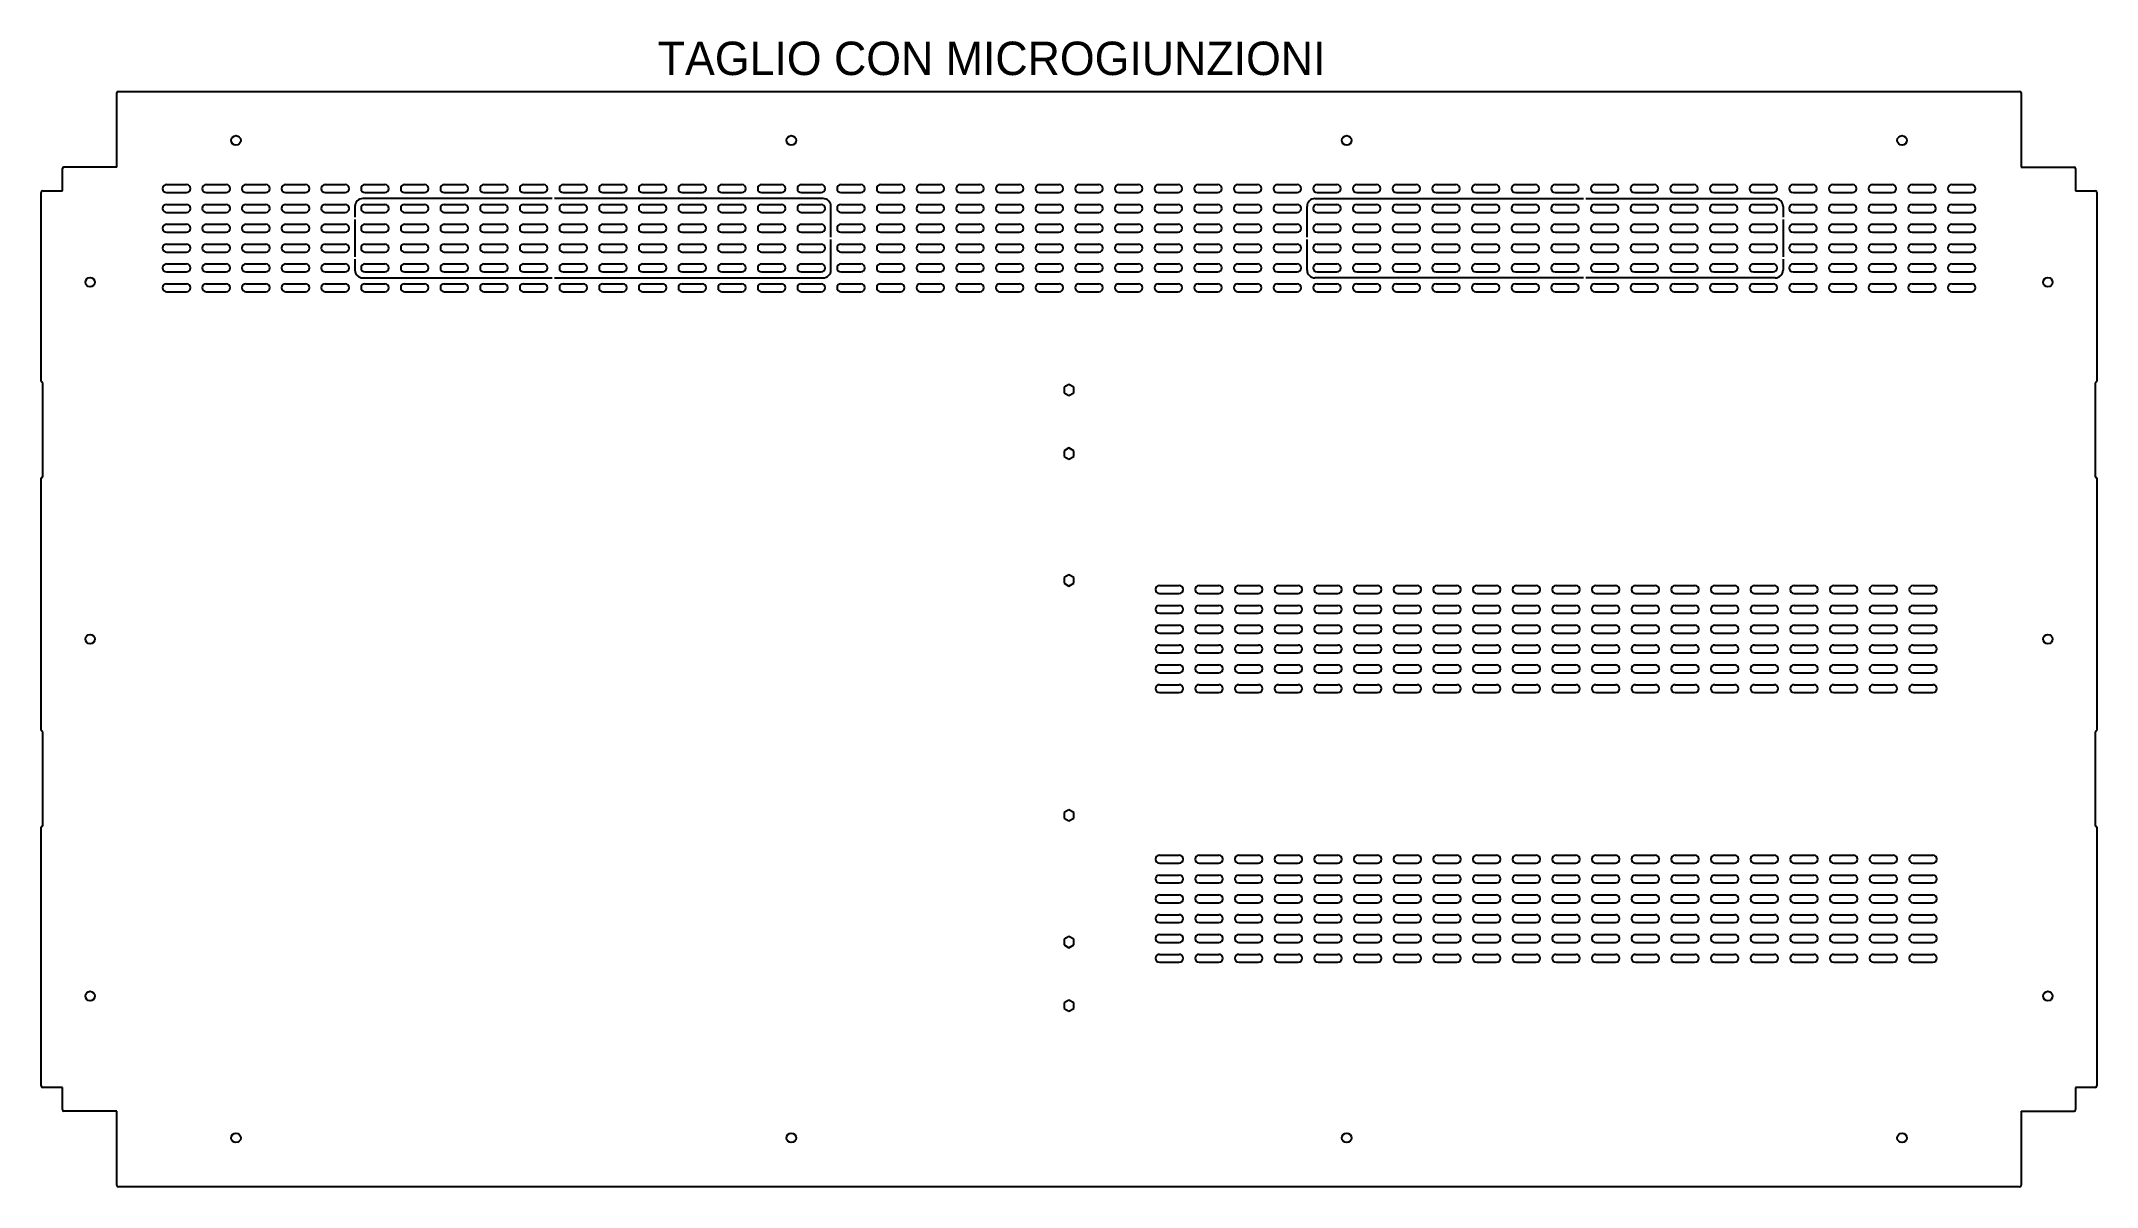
# Model space of a CAD drawing. Header units: millimetres. Extents: x 0 to 1296, y 0 to 722.
import ezdxf

# ---------------------------------------------------------------- set-up
doc = ezdxf.new("R2010")
doc.units = ezdxf.units.MM

msp = doc.modelspace()

# ---------------------------------------------------------------- texts
msp.add_text('TAGLIO CON MICROGIUNZIONI', height=21.059).set_placement((388.6, 700.9))

# ---------------------------------------------------------------- linework, layer by layer
at = {"color": 7, "linetype": 'Continuous', "lineweight": 25}
for p, q in [((47.7, 642.9), (47.7, 689.6)), ((48.7, 690.6), (1246.9, 690.6)), ((1247.9, 689.6), (1247.9, 642.9)), ((13.4, 627.9), (13.4, 641.9)), ((47.7, 642.9), (14.4, 642.9)), ((1247.9, 642.9), (1281.2, 642.9)), ((1282.2, 641.9), (1282.2, 627.9)), ((0, 507.8), (0, 626.9)), ((1, 627.9), (13.4, 627.9)), ((79.1, 631.8), (91.6, 631.8)), ((79.1, 626.8), (91.6, 626.8)), ((104.1, 631.8), (116.6, 631.8)), ((104.1, 626.8), (116.6, 626.8)), ((129.1, 631.8), (141.6, 631.8)), ((129.1, 626.8), (141.6, 626.8)), ((154.1, 631.8), (166.6, 631.8)), ((154.1, 626.8), (166.6, 626.8)), ((179.1, 631.8), (191.6, 631.8)), ((179.1, 626.8), (191.6, 626.8)), ((204.1, 631.8), (216.6, 631.8)), ((204.1, 626.8), (216.6, 626.8)), ((229.1, 631.8), (241.6, 631.8)), ((229.1, 626.8), (241.6, 626.8)), ((254.1, 631.8), (266.6, 631.8)), ((254.1, 626.8), (266.6, 626.8)), ((279.1, 631.8), (291.6, 631.8)), ((279.1, 626.8), (291.6, 626.8)), ((304.1, 631.8), (316.6, 631.8)), ((304.1, 626.8), (316.6, 626.8)), ((329.1, 631.8), (341.6, 631.8)), ((329.1, 626.8), (341.6, 626.8)), ((354.1, 631.8), (366.6, 631.8)), ((354.1, 626.8), (366.6, 626.8)), ((379.1, 631.8), (391.6, 631.8)), ((379.1, 626.8), (391.6, 626.8)), ((404.1, 631.8), (416.6, 631.8)), ((404.1, 626.8), (416.6, 626.8)), ((429.1, 631.8), (441.6, 631.8)), ((429.1, 626.8), (441.6, 626.8)), ((454.1, 631.8), (466.6, 631.8)), ((454.1, 626.8), (466.6, 626.8)), ((479.1, 631.8), (491.6, 631.8)), ((479.1, 626.8), (491.6, 626.8)), ((504.1, 631.8), (516.6, 631.8)), ((504.1, 626.8), (516.6, 626.8)), ((529.1, 631.8), (541.6, 631.8)), ((529.1, 626.8), (541.6, 626.8)), ((554.1, 631.8), (566.6, 631.8)), ((554.1, 626.8), (566.6, 626.8)), ((579.1, 631.8), (591.6, 631.8)), ((579.1, 626.8), (591.6, 626.8)), ((604.1, 631.8), (616.6, 631.8)), ((604.1, 626.8), (616.6, 626.8)), ((629.1, 631.8), (641.6, 631.8)), ((629.1, 626.8), (641.6, 626.8)), ((654.1, 631.8), (666.6, 631.8)), ((654.1, 626.8), (666.6, 626.8)), ((679.1, 631.8), (691.6, 631.8)), ((679.1, 626.8), (691.6, 626.8)), ((704.1, 631.8), (716.6, 631.8)), ((704.1, 626.8), (716.6, 626.8)), ((729.1, 631.8), (741.6, 631.8)), ((729.1, 626.8), (741.6, 626.8)), ((754.1, 631.8), (766.6, 631.8)), ((754.1, 626.8), (766.6, 626.8)), ((779.1, 631.8), (791.6, 631.8)), ((779.1, 626.8), (791.6, 626.8)), ((804.1, 631.8), (816.6, 631.8)), ((804.1, 626.8), (816.6, 626.8)), ((829.1, 631.8), (841.6, 631.8)), ((829.1, 626.8), (841.6, 626.8)), ((854.1, 631.8), (866.6, 631.8)), ((854.1, 626.8), (866.6, 626.8)), ((879.1, 631.8), (891.6, 631.8)), ((879.1, 626.8), (891.6, 626.8)), ((904.1, 631.8), (916.6, 631.8)), ((904.1, 626.8), (916.6, 626.8)), ((929.1, 631.8), (941.6, 631.8)), ((929.1, 626.8), (941.6, 626.8)), ((954.1, 631.8), (966.6, 631.8)), ((954.1, 626.8), (966.6, 626.8)), ((979.1, 631.8), (991.6, 631.8)), ((979.1, 626.8), (991.6, 626.8)), ((1004.1, 631.8), (1016.6, 631.8)), ((1004.1, 626.8), (1016.6, 626.8)), ((1029.1, 631.8), (1041.6, 631.8)), ((1029.1, 626.8), (1041.6, 626.8)), ((1054.1, 631.8), (1066.6, 631.8)), ((1054.1, 626.8), (1066.6, 626.8)), ((1079.1, 631.8), (1091.6, 631.8)), ((1079.1, 626.8), (1091.6, 626.8)), ((1104.1, 631.8), (1116.6, 631.8)), ((1104.1, 626.8), (1116.6, 626.8)), ((1129.1, 631.8), (1141.6, 631.8)), ((1129.1, 626.8), (1141.6, 626.8)), ((1154.1, 631.8), (1166.6, 631.8)), ((1154.1, 626.8), (1166.6, 626.8)), ((1179.1, 631.8), (1191.6, 631.8)), ((1179.1, 626.8), (1191.6, 626.8)), ((1204.1, 631.8), (1216.6, 631.8)), ((1204.1, 626.8), (1216.6, 626.8)), ((1282.2, 627.9), (1294.6, 627.9)), ((1295.6, 626.9), (1295.6, 507.8)), ((79.1, 619.3), (91.6, 619.3)), ((79.1, 614.3), (91.6, 614.3)), ((104.1, 619.3), (116.6, 619.3)), ((104.1, 614.3), (116.6, 614.3)), ((129.1, 619.3), (141.6, 619.3)), ((129.1, 614.3), (141.6, 614.3)), ((154.1, 619.3), (166.6, 619.3)), ((154.1, 614.3), (166.6, 614.3)), ((179.1, 619.3), (191.6, 619.3)), ((179.1, 614.3), (191.6, 614.3)), ((204.1, 619.3), (216.6, 619.3)), ((204.1, 614.3), (216.6, 614.3)), ((229.1, 619.3), (241.6, 619.3)), ((229.1, 614.3), (241.6, 614.3)), ((254.1, 619.3), (266.6, 619.3)), ((254.1, 614.3), (266.6, 614.3)), ((279.1, 619.3), (291.6, 619.3)), ((279.1, 614.3), (291.6, 614.3)), ((304.1, 619.3), (316.6, 619.3)), ((304.1, 614.3), (316.6, 614.3)), ((329.1, 619.3), (341.6, 619.3)), ((329.1, 614.3), (341.6, 614.3)), ((354.1, 619.3), (366.6, 619.3)), ((354.1, 614.3), (366.6, 614.3)), ((379.1, 619.3), (391.6, 619.3)), ((379.1, 614.3), (391.6, 614.3)), ((404.1, 619.3), (416.6, 619.3)), ((404.1, 614.3), (416.6, 614.3)), ((429.1, 619.3), (441.6, 619.3)), ((429.1, 614.3), (441.6, 614.3)), ((454.1, 619.3), (466.6, 619.3)), ((454.1, 614.3), (466.6, 614.3)), ((479.1, 619.3), (491.6, 619.3)), ((479.1, 614.3), (491.6, 614.3)), ((504.1, 619.3), (516.6, 619.3)), ((504.1, 614.3), (516.6, 614.3)), ((529.1, 619.3), (541.6, 619.3)), ((529.1, 614.3), (541.6, 614.3)), ((554.1, 619.3), (566.6, 619.3)), ((554.1, 614.3), (566.6, 614.3)), ((579.1, 619.3), (591.6, 619.3)), ((579.1, 614.3), (591.6, 614.3)), ((604.1, 619.3), (616.6, 619.3)), ((604.1, 614.3), (616.6, 614.3)), ((629.1, 619.3), (641.6, 619.3)), ((629.1, 614.3), (641.6, 614.3)), ((654.1, 619.3), (666.6, 619.3)), ((654.1, 614.3), (666.6, 614.3)), ((679.1, 619.3), (691.6, 619.3)), ((679.1, 614.3), (691.6, 614.3)), ((704.1, 619.3), (716.6, 619.3)), ((704.1, 614.3), (716.6, 614.3)), ((729.1, 619.3), (741.6, 619.3)), ((729.1, 614.3), (741.6, 614.3)), ((754.1, 619.3), (766.6, 619.3)), ((754.1, 614.3), (766.6, 614.3)), ((779.1, 619.3), (791.6, 619.3)), ((779.1, 614.3), (791.6, 614.3)), ((804.1, 619.3), (816.6, 619.3)), ((804.1, 614.3), (816.6, 614.3)), ((829.1, 619.3), (841.6, 619.3)), ((829.1, 614.3), (841.6, 614.3)), ((854.1, 619.3), (866.6, 619.3)), ((854.1, 614.3), (866.6, 614.3)), ((879.1, 619.3), (891.6, 619.3)), ((879.1, 614.3), (891.6, 614.3)), ((904.1, 619.3), (916.6, 619.3)), ((904.1, 614.3), (916.6, 614.3)), ((929.1, 619.3), (941.6, 619.3)), ((929.1, 614.3), (941.6, 614.3)), ((954.1, 619.3), (966.6, 619.3)), ((954.1, 614.3), (966.6, 614.3)), ((979.1, 619.3), (991.6, 619.3)), ((979.1, 614.3), (991.6, 614.3)), ((1004.1, 619.3), (1016.6, 619.3)), ((1004.1, 614.3), (1016.6, 614.3)), ((1029.1, 619.3), (1041.6, 619.3)), ((1029.1, 614.3), (1041.6, 614.3)), ((1054.1, 619.3), (1066.6, 619.3)), ((1054.1, 614.3), (1066.6, 614.3)), ((1079.1, 619.3), (1091.6, 619.3)), ((1079.1, 614.3), (1091.6, 614.3)), ((1104.1, 619.3), (1116.6, 619.3)), ((1104.1, 614.3), (1116.6, 614.3)), ((1129.1, 619.3), (1141.6, 619.3)), ((1129.1, 614.3), (1141.6, 614.3)), ((1154.1, 619.3), (1166.6, 619.3)), ((1154.1, 614.3), (1166.6, 614.3)), ((1179.1, 619.3), (1191.6, 619.3)), ((1179.1, 614.3), (1191.6, 614.3)), ((1204.1, 619.3), (1216.6, 619.3)), ((1204.1, 614.3), (1216.6, 614.3)), ((79.1, 606.8), (91.6, 606.8)), ((79.1, 601.8), (91.6, 601.8)), ((104.1, 606.8), (116.6, 606.8)), ((104.1, 601.8), (116.6, 601.8)), ((129.1, 606.8), (141.6, 606.8)), ((129.1, 601.8), (141.6, 601.8)), ((154.1, 606.8), (166.6, 606.8)), ((154.1, 601.8), (166.6, 601.8)), ((179.1, 606.8), (191.6, 606.8)), ((179.1, 601.8), (191.6, 601.8)), ((204.1, 606.8), (216.6, 606.8)), ((204.1, 601.8), (216.6, 601.8)), ((229.1, 606.8), (241.6, 606.8)), ((229.1, 601.8), (241.6, 601.8)), ((254.1, 606.8), (266.6, 606.8)), ((254.1, 601.8), (266.6, 601.8)), ((279.1, 606.8), (291.6, 606.8)), ((279.1, 601.8), (291.6, 601.8)), ((304.1, 606.8), (316.6, 606.8)), ((304.1, 601.8), (316.6, 601.8)), ((329.1, 606.8), (341.6, 606.8)), ((329.1, 601.8), (341.6, 601.8)), ((354.1, 606.8), (366.6, 606.8)), ((354.1, 601.8), (366.6, 601.8)), ((379.1, 606.8), (391.6, 606.8)), ((379.1, 601.8), (391.6, 601.8)), ((404.1, 606.8), (416.6, 606.8)), ((404.1, 601.8), (416.6, 601.8)), ((429.1, 606.8), (441.6, 606.8)), ((429.1, 601.8), (441.6, 601.8)), ((454.1, 606.8), (466.6, 606.8)), ((454.1, 601.8), (466.6, 601.8)), ((479.1, 606.8), (491.6, 606.8)), ((479.1, 601.8), (491.6, 601.8)), ((504.1, 606.8), (516.6, 606.8)), ((504.1, 601.8), (516.6, 601.8)), ((529.1, 606.8), (541.6, 606.8)), ((529.1, 601.8), (541.6, 601.8)), ((554.1, 606.8), (566.6, 606.8)), ((554.1, 601.8), (566.6, 601.8)), ((579.1, 606.8), (591.6, 606.8)), ((579.1, 601.8), (591.6, 601.8)), ((604.1, 606.8), (616.6, 606.8)), ((604.1, 601.8), (616.6, 601.8)), ((629.1, 606.8), (641.6, 606.8)), ((629.1, 601.8), (641.6, 601.8)), ((654.1, 606.8), (666.6, 606.8)), ((654.1, 601.8), (666.6, 601.8)), ((679.1, 606.8), (691.6, 606.8)), ((679.1, 601.8), (691.6, 601.8)), ((704.1, 606.8), (716.6, 606.8)), ((704.1, 601.8), (716.6, 601.8)), ((729.1, 606.8), (741.6, 606.8)), ((729.1, 601.8), (741.6, 601.8)), ((754.1, 606.8), (766.6, 606.8)), ((754.1, 601.8), (766.6, 601.8)), ((779.1, 606.8), (791.6, 606.8)), ((779.1, 601.8), (791.6, 601.8)), ((804.1, 606.8), (816.6, 606.8)), ((804.1, 601.8), (816.6, 601.8)), ((829.1, 606.8), (841.6, 606.8)), ((829.1, 601.8), (841.6, 601.8)), ((854.1, 606.8), (866.6, 606.8)), ((854.1, 601.8), (866.6, 601.8)), ((879.1, 606.8), (891.6, 606.8)), ((879.1, 601.8), (891.6, 601.8)), ((904.1, 606.8), (916.6, 606.8)), ((904.1, 601.8), (916.6, 601.8)), ((929.1, 606.8), (941.6, 606.8)), ((929.1, 601.8), (941.6, 601.8)), ((954.1, 606.8), (966.6, 606.8)), ((954.1, 601.8), (966.6, 601.8)), ((979.1, 606.8), (991.6, 606.8)), ((979.1, 601.8), (991.6, 601.8)), ((1004.1, 606.8), (1016.6, 606.8)), ((1004.1, 601.8), (1016.6, 601.8)), ((1029.1, 606.8), (1041.6, 606.8)), ((1029.1, 601.8), (1041.6, 601.8)), ((1054.1, 606.8), (1066.6, 606.8)), ((1054.1, 601.8), (1066.6, 601.8)), ((1079.1, 606.8), (1091.6, 606.8)), ((1079.1, 601.8), (1091.6, 601.8)), ((1104.1, 606.8), (1116.6, 606.8)), ((1104.1, 601.8), (1116.6, 601.8)), ((1129.1, 606.8), (1141.6, 606.8)), ((1129.1, 601.8), (1141.6, 601.8)), ((1154.1, 606.8), (1166.6, 606.8)), ((1154.1, 601.8), (1166.6, 601.8)), ((1179.1, 606.8), (1191.6, 606.8)), ((1179.1, 601.8), (1191.6, 601.8)), ((1204.1, 606.8), (1216.6, 606.8)), ((1204.1, 601.8), (1216.6, 601.8)), ((79.1, 594.3), (91.6, 594.3)), ((79.1, 589.3), (91.6, 589.3)), ((104.1, 594.3), (116.6, 594.3)), ((104.1, 589.3), (116.6, 589.3)), ((129.1, 594.3), (141.6, 594.3)), ((129.1, 589.3), (141.6, 589.3)), ((154.1, 594.3), (166.6, 594.3)), ((154.1, 589.3), (166.6, 589.3)), ((179.1, 594.3), (191.6, 594.3)), ((179.1, 589.3), (191.6, 589.3)), ((204.1, 594.3), (216.6, 594.3)), ((204.1, 589.3), (216.6, 589.3)), ((229.1, 594.3), (241.6, 594.3)), ((229.1, 589.3), (241.6, 589.3)), ((254.1, 594.3), (266.6, 594.3)), ((254.1, 589.3), (266.6, 589.3)), ((279.1, 594.3), (291.6, 594.3)), ((279.1, 589.3), (291.6, 589.3)), ((304.1, 594.3), (316.6, 594.3)), ((304.1, 589.3), (316.6, 589.3)), ((329.1, 594.3), (341.6, 594.3)), ((329.1, 589.3), (341.6, 589.3)), ((354.1, 594.3), (366.6, 594.3)), ((354.1, 589.3), (366.6, 589.3)), ((379.1, 594.3), (391.6, 594.3)), ((379.1, 589.3), (391.6, 589.3)), ((404.1, 594.3), (416.6, 594.3)), ((404.1, 589.3), (416.6, 589.3)), ((429.1, 594.3), (441.6, 594.3)), ((429.1, 589.3), (441.6, 589.3)), ((454.1, 594.3), (466.6, 594.3)), ((454.1, 589.3), (466.6, 589.3)), ((479.1, 594.3), (491.6, 594.3)), ((479.1, 589.3), (491.6, 589.3)), ((504.1, 594.3), (516.6, 594.3)), ((504.1, 589.3), (516.6, 589.3)), ((529.1, 594.3), (541.6, 594.3)), ((529.1, 589.3), (541.6, 589.3)), ((554.1, 594.3), (566.6, 594.3)), ((554.1, 589.3), (566.6, 589.3)), ((579.1, 594.3), (591.6, 594.3)), ((579.1, 589.3), (591.6, 589.3)), ((604.1, 594.3), (616.6, 594.3)), ((604.1, 589.3), (616.6, 589.3)), ((629.1, 594.3), (641.6, 594.3)), ((629.1, 589.3), (641.6, 589.3)), ((654.1, 594.3), (666.6, 594.3)), ((654.1, 589.3), (666.6, 589.3)), ((679.1, 594.3), (691.6, 594.3)), ((679.1, 589.3), (691.6, 589.3)), ((704.1, 594.3), (716.6, 594.3)), ((704.1, 589.3), (716.6, 589.3)), ((729.1, 594.3), (741.6, 594.3)), ((729.1, 589.3), (741.6, 589.3)), ((754.1, 594.3), (766.6, 594.3)), ((754.1, 589.3), (766.6, 589.3)), ((779.1, 594.3), (791.6, 594.3)), ((779.1, 589.3), (791.6, 589.3)), ((804.1, 594.3), (816.6, 594.3)), ((804.1, 589.3), (816.6, 589.3)), ((829.1, 594.3), (841.6, 594.3)), ((829.1, 589.3), (841.6, 589.3)), ((854.1, 594.3), (866.6, 594.3)), ((854.1, 589.3), (866.6, 589.3)), ((879.1, 594.3), (891.6, 594.3)), ((879.1, 589.3), (891.6, 589.3)), ((904.1, 594.3), (916.6, 594.3)), ((904.1, 589.3), (916.6, 589.3)), ((929.1, 594.3), (941.6, 594.3)), ((929.1, 589.3), (941.6, 589.3)), ((954.1, 594.3), (966.6, 594.3)), ((954.1, 589.3), (966.6, 589.3)), ((979.1, 594.3), (991.6, 594.3)), ((979.1, 589.3), (991.6, 589.3)), ((1004.1, 594.3), (1016.6, 594.3)), ((1004.1, 589.3), (1016.6, 589.3)), ((1029.1, 594.3), (1041.6, 594.3)), ((1029.1, 589.3), (1041.6, 589.3)), ((1054.1, 594.3), (1066.6, 594.3)), ((1054.1, 589.3), (1066.6, 589.3)), ((1079.1, 594.3), (1091.6, 594.3)), ((1079.1, 589.3), (1091.6, 589.3)), ((1104.1, 594.3), (1116.6, 594.3)), ((1104.1, 589.3), (1116.6, 589.3)), ((1129.1, 594.3), (1141.6, 594.3)), ((1129.1, 589.3), (1141.6, 589.3)), ((1154.1, 594.3), (1166.6, 594.3)), ((1154.1, 589.3), (1166.6, 589.3)), ((1179.1, 594.3), (1191.6, 594.3)), ((1179.1, 589.3), (1191.6, 589.3)), ((1204.1, 594.3), (1216.6, 594.3)), ((1204.1, 589.3), (1216.6, 589.3)), ((79.1, 581.8), (91.6, 581.8)), ((79.1, 576.8), (91.6, 576.8)), ((104.1, 581.8), (116.6, 581.8)), ((104.1, 576.8), (116.6, 576.8)), ((129.1, 581.8), (141.6, 581.8)), ((129.1, 576.8), (141.6, 576.8)), ((154.1, 581.8), (166.6, 581.8)), ((154.1, 576.8), (166.6, 576.8)), ((179.1, 581.8), (191.6, 581.8)), ((179.1, 576.8), (191.6, 576.8)), ((204.1, 581.8), (216.6, 581.8)), ((204.1, 576.8), (216.6, 576.8)), ((229.1, 581.8), (241.6, 581.8)), ((229.1, 576.8), (241.6, 576.8)), ((254.1, 581.8), (266.6, 581.8)), ((254.1, 576.8), (266.6, 576.8)), ((279.1, 581.8), (291.6, 581.8)), ((279.1, 576.8), (291.6, 576.8)), ((304.1, 581.8), (316.6, 581.8)), ((304.1, 576.8), (316.6, 576.8)), ((329.1, 581.8), (341.6, 581.8)), ((329.1, 576.8), (341.6, 576.8)), ((354.1, 581.8), (366.6, 581.8)), ((354.1, 576.8), (366.6, 576.8)), ((379.1, 581.8), (391.6, 581.8)), ((379.1, 576.8), (391.6, 576.8)), ((404.1, 581.8), (416.6, 581.8)), ((404.1, 576.8), (416.6, 576.8)), ((429.1, 581.8), (441.6, 581.8)), ((429.1, 576.8), (441.6, 576.8)), ((454.1, 581.8), (466.6, 581.8)), ((454.1, 576.8), (466.6, 576.8)), ((479.1, 581.8), (491.6, 581.8)), ((479.1, 576.8), (491.6, 576.8)), ((504.1, 581.8), (516.6, 581.8)), ((504.1, 576.8), (516.6, 576.8)), ((529.1, 581.8), (541.6, 581.8)), ((529.1, 576.8), (541.6, 576.8)), ((554.1, 581.8), (566.6, 581.8)), ((554.1, 576.8), (566.6, 576.8)), ((579.1, 581.8), (591.6, 581.8)), ((579.1, 576.8), (591.6, 576.8)), ((604.1, 581.8), (616.6, 581.8)), ((604.1, 576.8), (616.6, 576.8)), ((629.1, 581.8), (641.6, 581.8)), ((629.1, 576.8), (641.6, 576.8)), ((654.1, 581.8), (666.6, 581.8)), ((654.1, 576.8), (666.6, 576.8)), ((679.1, 581.8), (691.6, 581.8)), ((679.1, 576.8), (691.6, 576.8)), ((704.1, 581.8), (716.6, 581.8)), ((704.1, 576.8), (716.6, 576.8)), ((729.1, 581.8), (741.6, 581.8)), ((729.1, 576.8), (741.6, 576.8)), ((754.1, 581.8), (766.6, 581.8)), ((754.1, 576.8), (766.6, 576.8)), ((779.1, 581.8), (791.6, 581.8)), ((779.1, 576.8), (791.6, 576.8)), ((804.1, 581.8), (816.6, 581.8)), ((804.1, 576.8), (816.6, 576.8)), ((829.1, 581.8), (841.6, 581.8)), ((829.1, 576.8), (841.6, 576.8)), ((854.1, 581.8), (866.6, 581.8)), ((854.1, 576.8), (866.6, 576.8)), ((879.1, 581.8), (891.6, 581.8)), ((879.1, 576.8), (891.6, 576.8)), ((904.1, 581.8), (916.6, 581.8)), ((904.1, 576.8), (916.6, 576.8)), ((929.1, 581.8), (941.6, 581.8)), ((929.1, 576.8), (941.6, 576.8)), ((954.1, 581.8), (966.6, 581.8)), ((954.1, 576.8), (966.6, 576.8)), ((979.1, 581.8), (991.6, 581.8)), ((979.1, 576.8), (991.6, 576.8)), ((1004.1, 581.8), (1016.6, 581.8)), ((1004.1, 576.8), (1016.6, 576.8)), ((1029.1, 581.8), (1041.6, 581.8)), ((1029.1, 576.8), (1041.6, 576.8)), ((1054.1, 581.8), (1066.6, 581.8)), ((1054.1, 576.8), (1066.6, 576.8)), ((1079.1, 581.8), (1091.6, 581.8)), ((1079.1, 576.8), (1091.6, 576.8)), ((1104.1, 581.8), (1116.6, 581.8)), ((1104.1, 576.8), (1116.6, 576.8)), ((1129.1, 581.8), (1141.6, 581.8)), ((1129.1, 576.8), (1141.6, 576.8)), ((1154.1, 581.8), (1166.6, 581.8)), ((1154.1, 576.8), (1166.6, 576.8)), ((1179.1, 581.8), (1191.6, 581.8)), ((1179.1, 576.8), (1191.6, 576.8)), ((1204.1, 581.8), (1216.6, 581.8)), ((1204.1, 576.8), (1216.6, 576.8)), ((79.1, 569.3), (91.6, 569.3)), ((79.1, 564.3), (91.6, 564.3)), ((104.1, 569.3), (116.6, 569.3)), ((104.1, 564.3), (116.6, 564.3)), ((129.1, 569.3), (141.6, 569.3)), ((129.1, 564.3), (141.6, 564.3)), ((154.1, 569.3), (166.6, 569.3)), ((154.1, 564.3), (166.6, 564.3)), ((179.1, 569.3), (191.6, 569.3)), ((179.1, 564.3), (191.6, 564.3)), ((204.1, 569.3), (216.6, 569.3)), ((204.1, 564.3), (216.6, 564.3)), ((229.1, 569.3), (241.6, 569.3)), ((229.1, 564.3), (241.6, 564.3)), ((254.1, 569.3), (266.6, 569.3)), ((254.1, 564.3), (266.6, 564.3)), ((279.1, 569.3), (291.6, 569.3)), ((279.1, 564.3), (291.6, 564.3)), ((304.1, 569.3), (316.6, 569.3)), ((304.1, 564.3), (316.6, 564.3)), ((329.1, 569.3), (341.6, 569.3)), ((329.1, 564.3), (341.6, 564.3)), ((354.1, 569.3), (366.6, 569.3)), ((354.1, 564.3), (366.6, 564.3)), ((379.1, 569.3), (391.6, 569.3)), ((379.1, 564.3), (391.6, 564.3)), ((404.1, 569.3), (416.6, 569.3)), ((404.1, 564.3), (416.6, 564.3)), ((429.1, 569.3), (441.6, 569.3)), ((429.1, 564.3), (441.6, 564.3)), ((454.1, 569.3), (466.6, 569.3)), ((454.1, 564.3), (466.6, 564.3)), ((479.1, 569.3), (491.6, 569.3)), ((479.1, 564.3), (491.6, 564.3)), ((504.1, 569.3), (516.6, 569.3)), ((504.1, 564.3), (516.6, 564.3)), ((529.1, 569.3), (541.6, 569.3)), ((529.1, 564.3), (541.6, 564.3)), ((554.1, 569.3), (566.6, 569.3)), ((554.1, 564.3), (566.6, 564.3)), ((579.1, 569.3), (591.6, 569.3)), ((579.1, 564.3), (591.6, 564.3)), ((604.1, 569.3), (616.6, 569.3)), ((604.1, 564.3), (616.6, 564.3)), ((629.1, 569.3), (641.6, 569.3)), ((629.1, 564.3), (641.6, 564.3)), ((654.1, 569.3), (666.6, 569.3)), ((654.1, 564.3), (666.6, 564.3)), ((679.1, 569.3), (691.6, 569.3)), ((679.1, 564.3), (691.6, 564.3)), ((704.1, 569.3), (716.6, 569.3)), ((704.1, 564.3), (716.6, 564.3)), ((729.1, 569.3), (741.6, 569.3)), ((729.1, 564.3), (741.6, 564.3)), ((754.1, 569.3), (766.6, 569.3)), ((754.1, 564.3), (766.6, 564.3)), ((779.1, 569.3), (791.6, 569.3)), ((779.1, 564.3), (791.6, 564.3)), ((804.1, 569.3), (816.6, 569.3)), ((804.1, 564.3), (816.6, 564.3)), ((829.1, 569.3), (841.6, 569.3)), ((829.1, 564.3), (841.6, 564.3)), ((854.1, 569.3), (866.6, 569.3)), ((854.1, 564.3), (866.6, 564.3)), ((879.1, 569.3), (891.6, 569.3)), ((879.1, 564.3), (891.6, 564.3)), ((904.1, 569.3), (916.6, 569.3)), ((904.1, 564.3), (916.6, 564.3)), ((929.1, 569.3), (941.6, 569.3)), ((929.1, 564.3), (941.6, 564.3)), ((954.1, 569.3), (966.6, 569.3)), ((954.1, 564.3), (966.6, 564.3)), ((979.1, 569.3), (991.6, 569.3)), ((979.1, 564.3), (991.6, 564.3)), ((1004.1, 569.3), (1016.6, 569.3)), ((1004.1, 564.3), (1016.6, 564.3)), ((1029.1, 569.3), (1041.6, 569.3)), ((1029.1, 564.3), (1041.6, 564.3)), ((1054.1, 569.3), (1066.6, 569.3)), ((1054.1, 564.3), (1066.6, 564.3)), ((1079.1, 569.3), (1091.6, 569.3)), ((1079.1, 564.3), (1091.6, 564.3)), ((1104.1, 569.3), (1116.6, 569.3)), ((1104.1, 564.3), (1116.6, 564.3)), ((1129.1, 569.3), (1141.6, 569.3)), ((1129.1, 564.3), (1141.6, 564.3)), ((1154.1, 569.3), (1166.6, 569.3)), ((1154.1, 564.3), (1166.6, 564.3)), ((1179.1, 569.3), (1191.6, 569.3)), ((1179.1, 564.3), (1191.6, 564.3)), ((1204.1, 569.3), (1216.6, 569.3)), ((1204.1, 564.3), (1216.6, 564.3)), ((1, 447.8), (1, 506.8)), ((647.8, 505.8), (644.8, 504.1)), ((650.9, 504.1), (647.8, 505.8)), ((1294.6, 506.8), (1294.6, 447.8)), ((644.8, 504.1), (644.8, 500.5)), ((644.8, 500.5), (647.8, 498.8)), ((647.8, 498.8), (650.9, 500.5)), ((650.9, 500.5), (650.9, 504.1)), ((647.8, 465.8), (644.8, 464.1)), ((644.8, 464.1), (644.8, 460.5)), ((644.8, 460.5), (647.8, 458.8)), ((650.9, 464.1), (647.8, 465.8)), ((647.8, 458.8), (650.9, 460.5)), ((650.9, 460.5), (650.9, 464.1)), ((0, 287.8), (0, 446.8)), ((1295.6, 446.8), (1295.6, 287.8)), ((647.8, 385.8), (644.8, 384.1)), ((644.8, 384.1), (644.8, 380.5)), ((644.8, 380.5), (647.8, 378.8)), ((650.9, 384.1), (647.8, 385.8)), ((647.8, 378.8), (650.9, 380.5)), ((650.9, 380.5), (650.9, 384.1)), ((704.8, 379.1), (717.3, 379.1)), ((729.8, 379.1), (742.3, 379.1)), ((754.8, 379.1), (767.3, 379.1)), ((779.8, 379.1), (792.3, 379.1)), ((804.8, 379.1), (817.3, 379.1)), ((829.8, 379.1), (842.3, 379.1)), ((854.8, 379.1), (867.3, 379.1)), ((879.8, 379.1), (892.3, 379.1)), ((904.8, 379.1), (917.3, 379.1)), ((929.8, 379.1), (942.3, 379.1)), ((954.8, 379.1), (967.3, 379.1)), ((979.8, 379.1), (992.3, 379.1)), ((1004.8, 379.1), (1017.3, 379.1)), ((1029.8, 379.1), (1042.3, 379.1)), ((1054.8, 379.1), (1067.3, 379.1)), ((1079.8, 379.1), (1092.3, 379.1)), ((1104.8, 379.1), (1117.3, 379.1)), ((1129.8, 379.1), (1142.3, 379.1)), ((1154.8, 379.1), (1167.3, 379.1)), ((1179.8, 379.1), (1192.3, 379.1)), ((704.8, 374.1), (717.3, 374.1)), ((704.8, 366.6), (717.3, 366.6)), ((729.8, 374.1), (742.3, 374.1)), ((729.8, 366.6), (742.3, 366.6)), ((754.8, 374.1), (767.3, 374.1)), ((754.8, 366.6), (767.3, 366.6)), ((779.8, 374.1), (792.3, 374.1)), ((779.8, 366.6), (792.3, 366.6)), ((804.8, 374.1), (817.3, 374.1)), ((804.8, 366.6), (817.3, 366.6)), ((829.8, 374.1), (842.3, 374.1)), ((829.8, 366.6), (842.3, 366.6)), ((854.8, 374.1), (867.3, 374.1)), ((854.8, 366.6), (867.3, 366.6)), ((879.8, 374.1), (892.3, 374.1)), ((879.8, 366.6), (892.3, 366.6)), ((904.8, 374.1), (917.3, 374.1)), ((904.8, 366.6), (917.3, 366.6)), ((929.8, 374.1), (942.3, 374.1)), ((929.8, 366.6), (942.3, 366.6)), ((954.8, 374.1), (967.3, 374.1)), ((954.8, 366.6), (967.3, 366.6)), ((979.8, 374.1), (992.3, 374.1)), ((979.8, 366.6), (992.3, 366.6)), ((1004.8, 374.1), (1017.3, 374.1)), ((1004.8, 366.6), (1017.3, 366.6)), ((1029.8, 374.1), (1042.3, 374.1)), ((1029.8, 366.6), (1042.3, 366.6)), ((1054.8, 374.1), (1067.3, 374.1)), ((1054.8, 366.6), (1067.3, 366.6)), ((1079.8, 374.1), (1092.3, 374.1)), ((1079.8, 366.6), (1092.3, 366.6)), ((1104.8, 374.1), (1117.3, 374.1)), ((1104.8, 366.6), (1117.3, 366.6)), ((1129.8, 374.1), (1142.3, 374.1)), ((1129.8, 366.6), (1142.3, 366.6)), ((1154.8, 374.1), (1167.3, 374.1)), ((1154.8, 366.6), (1167.3, 366.6)), ((1179.8, 374.1), (1192.3, 374.1)), ((1179.8, 366.6), (1192.3, 366.6)), ((704.8, 361.6), (717.3, 361.6)), ((704.8, 354.1), (717.3, 354.1)), ((729.8, 361.6), (742.3, 361.6)), ((729.8, 354.1), (742.3, 354.1)), ((754.8, 361.6), (767.3, 361.6)), ((754.8, 354.1), (767.3, 354.1)), ((779.8, 361.6), (792.3, 361.6)), ((779.8, 354.1), (792.3, 354.1)), ((804.8, 361.6), (817.3, 361.6)), ((804.8, 354.1), (817.3, 354.1)), ((829.8, 361.6), (842.3, 361.6)), ((829.8, 354.1), (842.3, 354.1)), ((854.8, 361.6), (867.3, 361.6)), ((854.8, 354.1), (867.3, 354.1)), ((879.8, 361.6), (892.3, 361.6)), ((879.8, 354.1), (892.3, 354.1)), ((904.8, 361.6), (917.3, 361.6)), ((904.8, 354.1), (917.3, 354.1)), ((929.8, 361.6), (942.3, 361.6)), ((929.8, 354.1), (942.3, 354.1)), ((954.8, 361.6), (967.3, 361.6)), ((954.8, 354.1), (967.3, 354.1)), ((979.8, 361.6), (992.3, 361.6)), ((979.8, 354.1), (992.3, 354.1)), ((1004.8, 361.6), (1017.3, 361.6)), ((1004.8, 354.1), (1017.3, 354.1)), ((1029.8, 361.6), (1042.3, 361.6)), ((1029.8, 354.1), (1042.3, 354.1)), ((1054.8, 361.6), (1067.3, 361.6)), ((1054.8, 354.1), (1067.3, 354.1)), ((1079.8, 361.6), (1092.3, 361.6)), ((1079.8, 354.1), (1092.3, 354.1)), ((1104.8, 361.6), (1117.3, 361.6)), ((1104.8, 354.1), (1117.3, 354.1)), ((1129.8, 361.6), (1142.3, 361.6)), ((1129.8, 354.1), (1142.3, 354.1)), ((1154.8, 361.6), (1167.3, 361.6)), ((1154.8, 354.1), (1167.3, 354.1)), ((1179.8, 361.6), (1192.3, 361.6)), ((1179.8, 354.1), (1192.3, 354.1)), ((704.8, 349.1), (717.3, 349.1)), ((704.8, 341.6), (717.3, 341.6)), ((729.8, 349.1), (742.3, 349.1)), ((729.8, 341.6), (742.3, 341.6)), ((754.8, 349.1), (767.3, 349.1)), ((754.8, 341.6), (767.3, 341.6)), ((779.8, 349.1), (792.3, 349.1)), ((779.8, 341.6), (792.3, 341.6)), ((804.8, 349.1), (817.3, 349.1)), ((804.8, 341.6), (817.3, 341.6)), ((829.8, 349.1), (842.3, 349.1)), ((829.8, 341.6), (842.3, 341.6)), ((854.8, 349.1), (867.3, 349.1)), ((854.8, 341.6), (867.3, 341.6)), ((879.8, 349.1), (892.3, 349.1)), ((879.8, 341.6), (892.3, 341.6)), ((904.8, 349.1), (917.3, 349.1)), ((904.8, 341.6), (917.3, 341.6)), ((929.8, 349.1), (942.3, 349.1)), ((929.8, 341.6), (942.3, 341.6)), ((954.8, 349.1), (967.3, 349.1)), ((954.8, 341.6), (967.3, 341.6)), ((979.8, 349.1), (992.3, 349.1)), ((979.8, 341.6), (992.3, 341.6)), ((1004.8, 349.1), (1017.3, 349.1)), ((1004.8, 341.6), (1017.3, 341.6)), ((1029.8, 349.1), (1042.3, 349.1)), ((1029.8, 341.6), (1042.3, 341.6)), ((1054.8, 349.1), (1067.3, 349.1)), ((1054.8, 341.6), (1067.3, 341.6)), ((1079.8, 349.1), (1092.3, 349.1)), ((1079.8, 341.6), (1092.3, 341.6)), ((1104.8, 349.1), (1117.3, 349.1)), ((1104.8, 341.6), (1117.3, 341.6)), ((1129.8, 349.1), (1142.3, 349.1)), ((1129.8, 341.6), (1142.3, 341.6)), ((1154.8, 349.1), (1167.3, 349.1)), ((1154.8, 341.6), (1167.3, 341.6)), ((1179.8, 349.1), (1192.3, 349.1)), ((1179.8, 341.6), (1192.3, 341.6)), ((704.8, 336.6), (717.3, 336.6)), ((704.8, 329.1), (717.3, 329.1)), ((704.8, 324.1), (717.3, 324.1)), ((729.8, 336.6), (742.3, 336.6)), ((729.8, 329.1), (742.3, 329.1)), ((729.8, 324.1), (742.3, 324.1)), ((754.8, 336.6), (767.3, 336.6)), ((754.8, 329.1), (767.3, 329.1)), ((754.8, 324.1), (767.3, 324.1)), ((779.8, 336.6), (792.3, 336.6)), ((779.8, 329.1), (792.3, 329.1)), ((779.8, 324.1), (792.3, 324.1)), ((804.8, 336.6), (817.3, 336.6)), ((804.8, 329.1), (817.3, 329.1)), ((804.8, 324.1), (817.3, 324.1)), ((829.8, 336.6), (842.3, 336.6)), ((829.8, 329.1), (842.3, 329.1)), ((829.8, 324.1), (842.3, 324.1)), ((854.8, 336.6), (867.3, 336.6)), ((854.8, 329.1), (867.3, 329.1)), ((854.8, 324.1), (867.3, 324.1)), ((879.8, 336.6), (892.3, 336.6)), ((879.8, 329.1), (892.3, 329.1)), ((879.8, 324.1), (892.3, 324.1)), ((904.8, 336.6), (917.3, 336.6)), ((904.8, 329.1), (917.3, 329.1)), ((904.8, 324.1), (917.3, 324.1)), ((929.8, 336.6), (942.3, 336.6)), ((929.8, 329.1), (942.3, 329.1)), ((929.8, 324.1), (942.3, 324.1)), ((954.8, 336.6), (967.3, 336.6)), ((954.8, 329.1), (967.3, 329.1)), ((954.8, 324.1), (967.3, 324.1)), ((979.8, 336.6), (992.3, 336.6)), ((979.8, 329.1), (992.3, 329.1)), ((979.8, 324.1), (992.3, 324.1)), ((1004.8, 336.6), (1017.3, 336.6)), ((1004.8, 329.1), (1017.3, 329.1)), ((1004.8, 324.1), (1017.3, 324.1)), ((1029.8, 336.6), (1042.3, 336.6)), ((1029.8, 329.1), (1042.3, 329.1)), ((1029.8, 324.1), (1042.3, 324.1)), ((1054.8, 336.6), (1067.3, 336.6)), ((1054.8, 329.1), (1067.3, 329.1)), ((1054.8, 324.1), (1067.3, 324.1)), ((1079.8, 336.6), (1092.3, 336.6)), ((1079.8, 329.1), (1092.3, 329.1)), ((1079.8, 324.1), (1092.3, 324.1)), ((1104.8, 336.6), (1117.3, 336.6)), ((1104.8, 329.1), (1117.3, 329.1)), ((1104.8, 324.1), (1117.3, 324.1)), ((1129.8, 336.6), (1142.3, 336.6)), ((1129.8, 329.1), (1142.3, 329.1)), ((1129.8, 324.1), (1142.3, 324.1)), ((1154.8, 336.6), (1167.3, 336.6)), ((1154.8, 329.1), (1167.3, 329.1)), ((1154.8, 324.1), (1167.3, 324.1)), ((1179.8, 336.6), (1192.3, 336.6)), ((1179.8, 329.1), (1192.3, 329.1)), ((1179.8, 324.1), (1192.3, 324.1)), ((704.8, 316.6), (717.3, 316.6)), ((704.8, 311.6), (717.3, 311.6)), ((729.8, 316.6), (742.3, 316.6)), ((729.8, 311.6), (742.3, 311.6)), ((754.8, 316.6), (767.3, 316.6)), ((754.8, 311.6), (767.3, 311.6)), ((779.8, 316.6), (792.3, 316.6)), ((779.8, 311.6), (792.3, 311.6)), ((804.8, 316.6), (817.3, 316.6)), ((804.8, 311.6), (817.3, 311.6)), ((829.8, 316.6), (842.3, 316.6)), ((829.8, 311.6), (842.3, 311.6)), ((854.8, 316.6), (867.3, 316.6)), ((854.8, 311.6), (867.3, 311.6)), ((879.8, 316.6), (892.3, 316.6)), ((879.8, 311.6), (892.3, 311.6)), ((904.8, 316.6), (917.3, 316.6)), ((904.8, 311.6), (917.3, 311.6)), ((929.8, 316.6), (942.3, 316.6)), ((929.8, 311.6), (942.3, 311.6)), ((954.8, 316.6), (967.3, 316.6)), ((954.8, 311.6), (967.3, 311.6)), ((979.8, 316.6), (992.3, 316.6)), ((979.8, 311.6), (992.3, 311.6)), ((1004.8, 316.6), (1017.3, 316.6)), ((1004.8, 311.6), (1017.3, 311.6)), ((1029.8, 316.6), (1042.3, 316.6)), ((1029.8, 311.6), (1042.3, 311.6)), ((1054.8, 316.6), (1067.3, 316.6)), ((1054.8, 311.6), (1067.3, 311.6)), ((1079.8, 316.6), (1092.3, 316.6)), ((1079.8, 311.6), (1092.3, 311.6)), ((1104.8, 316.6), (1117.3, 316.6)), ((1104.8, 311.6), (1117.3, 311.6)), ((1129.8, 316.6), (1142.3, 316.6)), ((1129.8, 311.6), (1142.3, 311.6)), ((1154.8, 316.6), (1167.3, 316.6)), ((1154.8, 311.6), (1167.3, 311.6)), ((1179.8, 316.6), (1192.3, 316.6)), ((1179.8, 311.6), (1192.3, 311.6)), ((1, 227.8), (1, 286.8)), ((1294.6, 286.8), (1294.6, 227.8)), ((647.8, 237.8), (644.8, 236.1)), ((644.8, 236.1), (644.8, 232.5)), ((650.9, 236.1), (647.8, 237.8)), ((650.9, 232.5), (650.9, 236.1)), ((0, 63.7), (0, 226.8)), ((644.8, 232.5), (647.8, 230.8)), ((647.8, 230.8), (650.9, 232.5)), ((1295.6, 226.8), (1295.6, 63.7)), ((704.8, 209.1), (717.3, 209.1)), ((729.8, 209.1), (742.3, 209.1)), ((754.8, 209.1), (767.3, 209.1)), ((779.8, 209.1), (792.3, 209.1)), ((804.8, 209.1), (817.3, 209.1)), ((829.8, 209.1), (842.3, 209.1)), ((854.8, 209.1), (867.3, 209.1)), ((879.8, 209.1), (892.3, 209.1)), ((904.8, 209.1), (917.3, 209.1)), ((929.8, 209.1), (942.3, 209.1)), ((954.8, 209.1), (967.3, 209.1)), ((979.8, 209.1), (992.3, 209.1)), ((1004.8, 209.1), (1017.3, 209.1)), ((1029.8, 209.1), (1042.3, 209.1)), ((1054.8, 209.1), (1067.3, 209.1)), ((1079.8, 209.1), (1092.3, 209.1)), ((1104.8, 209.1), (1117.3, 209.1)), ((1129.8, 209.1), (1142.3, 209.1)), ((1154.8, 209.1), (1167.3, 209.1)), ((1179.8, 209.1), (1192.3, 209.1)), ((704.8, 204.1), (717.3, 204.1)), ((704.8, 196.6), (717.3, 196.6)), ((729.8, 204.1), (742.3, 204.1)), ((729.8, 196.6), (742.3, 196.6)), ((754.8, 204.1), (767.3, 204.1)), ((754.8, 196.6), (767.3, 196.6)), ((779.8, 204.1), (792.3, 204.1)), ((779.8, 196.6), (792.3, 196.6)), ((804.8, 204.1), (817.3, 204.1)), ((804.8, 196.6), (817.3, 196.6)), ((829.8, 204.1), (842.3, 204.1)), ((829.8, 196.6), (842.3, 196.6)), ((854.8, 204.1), (867.3, 204.1)), ((854.8, 196.6), (867.3, 196.6)), ((879.8, 204.1), (892.3, 204.1)), ((879.8, 196.6), (892.3, 196.6)), ((904.8, 204.1), (917.3, 204.1)), ((904.8, 196.6), (917.3, 196.6)), ((929.8, 204.1), (942.3, 204.1)), ((929.8, 196.6), (942.3, 196.6)), ((954.8, 204.1), (967.3, 204.1)), ((954.8, 196.6), (967.3, 196.6)), ((979.8, 204.1), (992.3, 204.1)), ((979.8, 196.6), (992.3, 196.6)), ((1004.8, 204.1), (1017.3, 204.1)), ((1004.8, 196.6), (1017.3, 196.6)), ((1029.8, 204.1), (1042.3, 204.1)), ((1029.8, 196.6), (1042.3, 196.6)), ((1054.8, 204.1), (1067.3, 204.1)), ((1054.8, 196.6), (1067.3, 196.6)), ((1079.8, 204.1), (1092.3, 204.1)), ((1079.8, 196.6), (1092.3, 196.6)), ((1104.8, 204.1), (1117.3, 204.1)), ((1104.8, 196.6), (1117.3, 196.6)), ((1129.8, 204.1), (1142.3, 204.1)), ((1129.8, 196.6), (1142.3, 196.6)), ((1154.8, 204.1), (1167.3, 204.1)), ((1154.8, 196.6), (1167.3, 196.6)), ((1179.8, 204.1), (1192.3, 204.1)), ((1179.8, 196.6), (1192.3, 196.6)), ((704.8, 191.6), (717.3, 191.6)), ((704.8, 184.1), (717.3, 184.1)), ((729.8, 191.6), (742.3, 191.6)), ((729.8, 184.1), (742.3, 184.1)), ((754.8, 191.6), (767.3, 191.6)), ((754.8, 184.1), (767.3, 184.1)), ((779.8, 191.6), (792.3, 191.6)), ((779.8, 184.1), (792.3, 184.1)), ((804.8, 191.6), (817.3, 191.6)), ((804.8, 184.1), (817.3, 184.1)), ((829.8, 191.6), (842.3, 191.6)), ((829.8, 184.1), (842.3, 184.1)), ((854.8, 191.6), (867.3, 191.6)), ((854.8, 184.1), (867.3, 184.1)), ((879.8, 191.6), (892.3, 191.6)), ((879.8, 184.1), (892.3, 184.1)), ((904.8, 191.6), (917.3, 191.6)), ((904.8, 184.1), (917.3, 184.1)), ((929.8, 191.6), (942.3, 191.6)), ((929.8, 184.1), (942.3, 184.1)), ((954.8, 191.6), (967.3, 191.6)), ((954.8, 184.1), (967.3, 184.1)), ((979.8, 191.6), (992.3, 191.6)), ((979.8, 184.1), (992.3, 184.1)), ((1004.8, 191.6), (1017.3, 191.6)), ((1004.8, 184.1), (1017.3, 184.1)), ((1029.8, 191.6), (1042.3, 191.6)), ((1029.8, 184.1), (1042.3, 184.1)), ((1054.8, 191.6), (1067.3, 191.6)), ((1054.8, 184.1), (1067.3, 184.1)), ((1079.8, 191.6), (1092.3, 191.6)), ((1079.8, 184.1), (1092.3, 184.1)), ((1104.8, 191.6), (1117.3, 191.6)), ((1104.8, 184.1), (1117.3, 184.1)), ((1129.8, 191.6), (1142.3, 191.6)), ((1129.8, 184.1), (1142.3, 184.1)), ((1154.8, 191.6), (1167.3, 191.6)), ((1154.8, 184.1), (1167.3, 184.1)), ((1179.8, 191.6), (1192.3, 191.6)), ((1179.8, 184.1), (1192.3, 184.1)), ((704.8, 179.1), (717.3, 179.1)), ((704.8, 171.6), (717.3, 171.6)), ((729.8, 179.1), (742.3, 179.1)), ((729.8, 171.6), (742.3, 171.6)), ((754.8, 179.1), (767.3, 179.1)), ((754.8, 171.6), (767.3, 171.6)), ((779.8, 179.1), (792.3, 179.1)), ((779.8, 171.6), (792.3, 171.6)), ((804.8, 179.1), (817.3, 179.1)), ((804.8, 171.6), (817.3, 171.6)), ((829.8, 179.1), (842.3, 179.1)), ((829.8, 171.6), (842.3, 171.6)), ((854.8, 179.1), (867.3, 179.1)), ((854.8, 171.6), (867.3, 171.6)), ((879.8, 179.1), (892.3, 179.1)), ((879.8, 171.6), (892.3, 171.6)), ((904.8, 179.1), (917.3, 179.1)), ((904.8, 171.6), (917.3, 171.6)), ((929.8, 179.1), (942.3, 179.1)), ((929.8, 171.6), (942.3, 171.6)), ((954.8, 179.1), (967.3, 179.1)), ((954.8, 171.6), (967.3, 171.6)), ((979.8, 179.1), (992.3, 179.1)), ((979.8, 171.6), (992.3, 171.6)), ((1004.8, 179.1), (1017.3, 179.1)), ((1004.8, 171.6), (1017.3, 171.6)), ((1029.8, 179.1), (1042.3, 179.1)), ((1029.8, 171.6), (1042.3, 171.6)), ((1054.8, 179.1), (1067.3, 179.1)), ((1054.8, 171.6), (1067.3, 171.6)), ((1079.8, 179.1), (1092.3, 179.1)), ((1079.8, 171.6), (1092.3, 171.6)), ((1104.8, 179.1), (1117.3, 179.1)), ((1104.8, 171.6), (1117.3, 171.6)), ((1129.8, 179.1), (1142.3, 179.1)), ((1129.8, 171.6), (1142.3, 171.6)), ((1154.8, 179.1), (1167.3, 179.1)), ((1154.8, 171.6), (1167.3, 171.6)), ((1179.8, 179.1), (1192.3, 179.1)), ((1179.8, 171.6), (1192.3, 171.6)), ((647.8, 157.8), (644.8, 156.1)), ((644.8, 156.1), (644.8, 152.5)), ((650.9, 156.1), (647.8, 157.8)), ((650.9, 152.5), (650.9, 156.1)), ((704.8, 166.6), (717.3, 166.6)), ((704.8, 159.1), (717.3, 159.1)), ((729.8, 166.6), (742.3, 166.6)), ((729.8, 159.1), (742.3, 159.1)), ((754.8, 166.6), (767.3, 166.6)), ((754.8, 159.1), (767.3, 159.1)), ((779.8, 166.6), (792.3, 166.6)), ((779.8, 159.1), (792.3, 159.1)), ((804.8, 166.6), (817.3, 166.6)), ((804.8, 159.1), (817.3, 159.1)), ((829.8, 166.6), (842.3, 166.6)), ((829.8, 159.1), (842.3, 159.1)), ((854.8, 166.6), (867.3, 166.6)), ((854.8, 159.1), (867.3, 159.1)), ((879.8, 166.6), (892.3, 166.6)), ((879.8, 159.1), (892.3, 159.1)), ((904.8, 166.6), (917.3, 166.6)), ((904.8, 159.1), (917.3, 159.1)), ((929.8, 166.6), (942.3, 166.6)), ((929.8, 159.1), (942.3, 159.1)), ((954.8, 166.6), (967.3, 166.6)), ((954.8, 159.1), (967.3, 159.1)), ((979.8, 166.6), (992.3, 166.6)), ((979.8, 159.1), (992.3, 159.1)), ((1004.8, 166.6), (1017.3, 166.6)), ((1004.8, 159.1), (1017.3, 159.1)), ((1029.8, 166.6), (1042.3, 166.6)), ((1029.8, 159.1), (1042.3, 159.1)), ((1054.8, 166.6), (1067.3, 166.6)), ((1054.8, 159.1), (1067.3, 159.1)), ((1079.8, 166.6), (1092.3, 166.6)), ((1079.8, 159.1), (1092.3, 159.1)), ((1104.8, 166.6), (1117.3, 166.6)), ((1104.8, 159.1), (1117.3, 159.1)), ((1129.8, 166.6), (1142.3, 166.6)), ((1129.8, 159.1), (1142.3, 159.1)), ((1154.8, 166.6), (1167.3, 166.6)), ((1154.8, 159.1), (1167.3, 159.1)), ((1179.8, 166.6), (1192.3, 166.6)), ((1179.8, 159.1), (1192.3, 159.1)), ((644.8, 152.5), (647.8, 150.8)), ((647.8, 150.8), (650.9, 152.5)), ((704.8, 154.1), (717.3, 154.1)), ((704.8, 146.6), (717.3, 146.6)), ((729.8, 154.1), (742.3, 154.1)), ((729.8, 146.6), (742.3, 146.6)), ((754.8, 154.1), (767.3, 154.1)), ((754.8, 146.6), (767.3, 146.6)), ((779.8, 154.1), (792.3, 154.1)), ((779.8, 146.6), (792.3, 146.6)), ((804.8, 154.1), (817.3, 154.1)), ((804.8, 146.6), (817.3, 146.6)), ((829.8, 154.1), (842.3, 154.1)), ((829.8, 146.6), (842.3, 146.6)), ((854.8, 154.1), (867.3, 154.1)), ((854.8, 146.6), (867.3, 146.6)), ((879.8, 154.1), (892.3, 154.1)), ((879.8, 146.6), (892.3, 146.6)), ((904.8, 154.1), (917.3, 154.1)), ((904.8, 146.6), (917.3, 146.6)), ((929.8, 154.1), (942.3, 154.1)), ((929.8, 146.6), (942.3, 146.6)), ((954.8, 154.1), (967.3, 154.1)), ((954.8, 146.6), (967.3, 146.6)), ((979.8, 154.1), (992.3, 154.1)), ((979.8, 146.6), (992.3, 146.6)), ((1004.8, 154.1), (1017.3, 154.1)), ((1004.8, 146.6), (1017.3, 146.6)), ((1029.8, 154.1), (1042.3, 154.1)), ((1029.8, 146.6), (1042.3, 146.6)), ((1054.8, 154.1), (1067.3, 154.1)), ((1054.8, 146.6), (1067.3, 146.6)), ((1079.8, 154.1), (1092.3, 154.1)), ((1079.8, 146.6), (1092.3, 146.6)), ((1104.8, 154.1), (1117.3, 154.1)), ((1104.8, 146.6), (1117.3, 146.6)), ((1129.8, 154.1), (1142.3, 154.1)), ((1129.8, 146.6), (1142.3, 146.6)), ((1154.8, 154.1), (1167.3, 154.1)), ((1154.8, 146.6), (1167.3, 146.6)), ((1179.8, 154.1), (1192.3, 154.1)), ((1179.8, 146.6), (1192.3, 146.6)), ((704.8, 141.6), (717.3, 141.6)), ((729.8, 141.6), (742.3, 141.6)), ((754.8, 141.6), (767.3, 141.6)), ((779.8, 141.6), (792.3, 141.6)), ((804.8, 141.6), (817.3, 141.6)), ((829.8, 141.6), (842.3, 141.6)), ((854.8, 141.6), (867.3, 141.6)), ((879.8, 141.6), (892.3, 141.6)), ((904.8, 141.6), (917.3, 141.6)), ((929.8, 141.6), (942.3, 141.6)), ((954.8, 141.6), (967.3, 141.6)), ((979.8, 141.6), (992.3, 141.6)), ((1004.8, 141.6), (1017.3, 141.6)), ((1029.8, 141.6), (1042.3, 141.6)), ((1054.8, 141.6), (1067.3, 141.6)), ((1079.8, 141.6), (1092.3, 141.6)), ((1104.8, 141.6), (1117.3, 141.6)), ((1129.8, 141.6), (1142.3, 141.6)), ((1154.8, 141.6), (1167.3, 141.6)), ((1179.8, 141.6), (1192.3, 141.6)), ((647.8, 117.8), (644.8, 116.1)), ((650.9, 116.1), (647.8, 117.8)), ((644.8, 116.1), (644.8, 112.5)), ((644.8, 112.5), (647.8, 110.8)), ((647.8, 110.8), (650.9, 112.5)), ((650.9, 112.5), (650.9, 116.1)), ((13.4, 62.7), (1, 62.7)), ((13.4, 48.7), (13.4, 62.7)), ((1294.6, 62.7), (1282.2, 62.7)), ((1282.2, 62.7), (1282.2, 48.7)), ((47.7, 47.7), (14.4, 47.7)), ((47.7, 1), (47.7, 47.7)), ((1247.9, 47.7), (1281.2, 47.7)), ((1247.9, 47.7), (1247.9, 1)), ((1246.9, 0), (48.7, 0))]:
    msp.add_line(p, q, dxfattribs=at)
at = {"color": 6, "linetype": 'Continuous', "lineweight": 25}
for p, q in [((322.1, 623), (202.8, 623)), ((492.8, 623), (323.6, 623)), ((802.8, 623), (972.1, 623)), ((973.6, 623), (1092.8, 623)), ((197.8, 618), (197.8, 611.3)), ((197.8, 609.8), (197.8, 586.3)), ((497.8, 598.8), (497.8, 618)), ((797.8, 598.8), (797.8, 618)), ((1097.8, 618), (1097.8, 611.3)), ((1097.8, 609.8), (1097.8, 586.3)), ((497.8, 578), (497.8, 597.3)), ((797.8, 578), (797.8, 597.3)), ((197.8, 584.8), (197.8, 578)), ((1097.8, 584.8), (1097.8, 578)), ((202.8, 573), (322.1, 573)), ((323.6, 573), (492.8, 573)), ((972.1, 573), (802.8, 573)), ((1092.8, 573), (973.6, 573))]:
    msp.add_line(p, q, dxfattribs=at)
at = {"color": 7, "linetype": 'Continuous', "lineweight": 25}
for centre in [(122.8, 659.7), (472.8, 659.7), (822.8, 659.7), (1172.8, 659.7), (30.9, 570.3), (1264.7, 570.3), (30.9, 345.3), (1264.7, 345.3), (30.9, 120.3), (1264.7, 120.3), (122.8, 30.9), (472.8, 30.9), (822.8, 30.9), (1172.8, 30.9)]:
    msp.add_circle(centre, 3, dxfattribs=at)
for centre, radius, start, end in [((48.7, 689.6), 1, 90, 180), ((1246.9, 689.6), 1, 0, 90), ((14.4, 641.9), 1, 90, 180), ((1281.2, 641.9), 1, 0, 90), ((1, 626.9), 1, 90, 180), ((79.1, 629.3), 2.5, 90, 270), ((91.6, 629.3), 2.5, 270, 90), ((104.1, 629.3), 2.5, 90, 270), ((116.6, 629.3), 2.5, 270, 90), ((129.1, 629.3), 2.5, 90, 270), ((141.6, 629.3), 2.5, 270, 90), ((154.1, 629.3), 2.5, 90, 270), ((166.6, 629.3), 2.5, 270, 90), ((179.1, 629.3), 2.5, 90, 270), ((191.6, 629.3), 2.5, 270, 90), ((204.1, 629.3), 2.5, 90, 270), ((216.6, 629.3), 2.5, 270, 90), ((229.1, 629.3), 2.5, 90, 270), ((241.6, 629.3), 2.5, 270, 90), ((254.1, 629.3), 2.5, 90, 270), ((266.6, 629.3), 2.5, 270, 90), ((279.1, 629.3), 2.5, 90, 270), ((291.6, 629.3), 2.5, 270, 90), ((304.1, 629.3), 2.5, 90, 270), ((316.6, 629.3), 2.5, 270, 90), ((329.1, 629.3), 2.5, 90, 270), ((341.6, 629.3), 2.5, 270, 90), ((354.1, 629.3), 2.5, 90, 270), ((366.6, 629.3), 2.5, 270, 90), ((379.1, 629.3), 2.5, 90, 270), ((391.6, 629.3), 2.5, 270, 90), ((404.1, 629.3), 2.5, 90, 270), ((416.6, 629.3), 2.5, 270, 90), ((429.1, 629.3), 2.5, 90, 270), ((441.6, 629.3), 2.5, 270, 90), ((454.1, 629.3), 2.5, 90, 270), ((466.6, 629.3), 2.5, 270, 90), ((479.1, 629.3), 2.5, 90, 270), ((491.6, 629.3), 2.5, 270, 90), ((504.1, 629.3), 2.5, 90, 270), ((516.6, 629.3), 2.5, 270, 90), ((529.1, 629.3), 2.5, 90, 270), ((541.6, 629.3), 2.5, 270, 90), ((554.1, 629.3), 2.5, 90, 270), ((566.6, 629.3), 2.5, 270, 90), ((579.1, 629.3), 2.5, 90, 270), ((591.6, 629.3), 2.5, 270, 90), ((604.1, 629.3), 2.5, 90, 270), ((616.6, 629.3), 2.5, 270, 90), ((629.1, 629.3), 2.5, 90, 270), ((641.6, 629.3), 2.5, 270, 90), ((654.1, 629.3), 2.5, 90, 270), ((666.6, 629.3), 2.5, 270, 90), ((679.1, 629.3), 2.5, 90, 270), ((691.6, 629.3), 2.5, 270, 90), ((704.1, 629.3), 2.5, 90, 270), ((716.6, 629.3), 2.5, 270, 90), ((729.1, 629.3), 2.5, 90, 270), ((741.6, 629.3), 2.5, 270, 90), ((754.1, 629.3), 2.5, 90, 270), ((766.6, 629.3), 2.5, 270, 90), ((779.1, 629.3), 2.5, 90, 270), ((791.6, 629.3), 2.5, 270, 90), ((804.1, 629.3), 2.5, 90, 270), ((816.6, 629.3), 2.5, 270, 90), ((829.1, 629.3), 2.5, 90, 270), ((841.6, 629.3), 2.5, 270, 90), ((854.1, 629.3), 2.5, 90, 270), ((866.6, 629.3), 2.5, 270, 90), ((879.1, 629.3), 2.5, 90, 270), ((891.6, 629.3), 2.5, 270, 90), ((904.1, 629.3), 2.5, 90, 270), ((916.6, 629.3), 2.5, 270, 90), ((929.1, 629.3), 2.5, 90, 270), ((941.6, 629.3), 2.5, 270, 90), ((954.1, 629.3), 2.5, 90, 270), ((966.6, 629.3), 2.5, 270, 90), ((979.1, 629.3), 2.5, 90, 270), ((991.6, 629.3), 2.5, 270, 90), ((1004.1, 629.3), 2.5, 90, 270), ((1016.6, 629.3), 2.5, 270, 90), ((1029.1, 629.3), 2.5, 90, 270), ((1041.6, 629.3), 2.5, 270, 90), ((1054.1, 629.3), 2.5, 90, 270), ((1066.6, 629.3), 2.5, 270, 90), ((1079.1, 629.3), 2.5, 90, 270), ((1091.6, 629.3), 2.5, 270, 90), ((1104.1, 629.3), 2.5, 90, 270), ((1116.6, 629.3), 2.5, 270, 90), ((1129.1, 629.3), 2.5, 90, 270), ((1141.6, 629.3), 2.5, 270, 90), ((1154.1, 629.3), 2.5, 90, 270), ((1166.6, 629.3), 2.5, 270, 90), ((1179.1, 629.3), 2.5, 90, 270), ((1191.6, 629.3), 2.5, 270, 90), ((1204.1, 629.3), 2.5, 90, 270), ((1216.6, 629.3), 2.5, 270, 90), ((1294.6, 626.9), 1, 0, 90), ((79.1, 616.8), 2.5, 90, 270), ((91.6, 616.8), 2.5, 270, 90), ((104.1, 616.8), 2.5, 90, 270), ((116.6, 616.8), 2.5, 270, 90), ((129.1, 616.8), 2.5, 90, 270), ((141.6, 616.8), 2.5, 270, 90), ((154.1, 616.8), 2.5, 90, 270), ((166.6, 616.8), 2.5, 270, 90), ((179.1, 616.8), 2.5, 90, 270), ((191.6, 616.8), 2.5, 270, 90), ((204.1, 616.8), 2.5, 90, 270), ((216.6, 616.8), 2.5, 270, 90), ((229.1, 616.8), 2.5, 90, 270), ((241.6, 616.8), 2.5, 270, 90), ((254.1, 616.8), 2.5, 90, 270), ((266.6, 616.8), 2.5, 270, 90), ((279.1, 616.8), 2.5, 90, 270), ((291.6, 616.8), 2.5, 270, 90), ((304.1, 616.8), 2.5, 90, 270), ((316.6, 616.8), 2.5, 270, 90), ((329.1, 616.8), 2.5, 90, 270), ((341.6, 616.8), 2.5, 270, 90), ((354.1, 616.8), 2.5, 90, 270), ((366.6, 616.8), 2.5, 270, 90), ((379.1, 616.8), 2.5, 90, 270), ((391.6, 616.8), 2.5, 270, 90), ((404.1, 616.8), 2.5, 90, 270), ((416.6, 616.8), 2.5, 270, 90), ((429.1, 616.8), 2.5, 90, 270), ((441.6, 616.8), 2.5, 270, 90), ((454.1, 616.8), 2.5, 90, 270), ((466.6, 616.8), 2.5, 270, 90), ((479.1, 616.8), 2.5, 90, 270), ((491.6, 616.8), 2.5, 270, 90), ((504.1, 616.8), 2.5, 90, 270), ((516.6, 616.8), 2.5, 270, 90), ((529.1, 616.8), 2.5, 90, 270), ((541.6, 616.8), 2.5, 270, 90), ((554.1, 616.8), 2.5, 90, 270), ((566.6, 616.8), 2.5, 270, 90), ((579.1, 616.8), 2.5, 90, 270), ((591.6, 616.8), 2.5, 270, 90), ((604.1, 616.8), 2.5, 90, 270), ((616.6, 616.8), 2.5, 270, 90), ((629.1, 616.8), 2.5, 90, 270), ((641.6, 616.8), 2.5, 270, 90), ((654.1, 616.8), 2.5, 90, 270), ((666.6, 616.8), 2.5, 270, 90), ((679.1, 616.8), 2.5, 90, 270), ((691.6, 616.8), 2.5, 270, 90), ((704.1, 616.8), 2.5, 90, 270), ((716.6, 616.8), 2.5, 270, 90), ((729.1, 616.8), 2.5, 90, 270), ((741.6, 616.8), 2.5, 270, 90), ((754.1, 616.8), 2.5, 90, 270), ((766.6, 616.8), 2.5, 270, 90), ((779.1, 616.8), 2.5, 90, 270), ((791.6, 616.8), 2.5, 270, 90), ((804.1, 616.8), 2.5, 90, 270), ((816.6, 616.8), 2.5, 270, 90), ((829.1, 616.8), 2.5, 90, 270), ((841.6, 616.8), 2.5, 270, 90), ((854.1, 616.8), 2.5, 90, 270), ((866.6, 616.8), 2.5, 270, 90), ((879.1, 616.8), 2.5, 90, 270), ((891.6, 616.8), 2.5, 270, 90), ((904.1, 616.8), 2.5, 90, 270), ((916.6, 616.8), 2.5, 270, 90), ((929.1, 616.8), 2.5, 90, 270), ((941.6, 616.8), 2.5, 270, 90), ((954.1, 616.8), 2.5, 90, 270), ((966.6, 616.8), 2.5, 270, 90), ((979.1, 616.8), 2.5, 90, 270), ((991.6, 616.8), 2.5, 270, 90), ((1004.1, 616.8), 2.5, 90, 270), ((1016.6, 616.8), 2.5, 270, 90), ((1029.1, 616.8), 2.5, 90, 270), ((1041.6, 616.8), 2.5, 270, 90), ((1054.1, 616.8), 2.5, 90, 270), ((1066.6, 616.8), 2.5, 270, 90), ((1079.1, 616.8), 2.5, 90, 270), ((1091.6, 616.8), 2.5, 270, 90), ((1104.1, 616.8), 2.5, 90, 270), ((1116.6, 616.8), 2.5, 270, 90), ((1129.1, 616.8), 2.5, 90, 270), ((1141.6, 616.8), 2.5, 270, 90), ((1154.1, 616.8), 2.5, 90, 270), ((1166.6, 616.8), 2.5, 270, 90), ((1179.1, 616.8), 2.5, 90, 270), ((1191.6, 616.8), 2.5, 270, 90), ((1204.1, 616.8), 2.5, 90, 270), ((1216.6, 616.8), 2.5, 270, 90), ((79.1, 604.3), 2.5, 90, 270), ((91.6, 604.3), 2.5, 270, 90), ((104.1, 604.3), 2.5, 90, 270), ((116.6, 604.3), 2.5, 270, 90), ((129.1, 604.3), 2.5, 90, 270), ((141.6, 604.3), 2.5, 270, 90), ((154.1, 604.3), 2.5, 90, 270), ((166.6, 604.3), 2.5, 270, 90), ((179.1, 604.3), 2.5, 90, 270), ((191.6, 604.3), 2.5, 270, 90), ((204.1, 604.3), 2.5, 90, 270), ((216.6, 604.3), 2.5, 270, 90), ((229.1, 604.3), 2.5, 90, 270), ((241.6, 604.3), 2.5, 270, 90), ((254.1, 604.3), 2.5, 90, 270), ((266.6, 604.3), 2.5, 270, 90), ((279.1, 604.3), 2.5, 90, 270), ((291.6, 604.3), 2.5, 270, 90), ((304.1, 604.3), 2.5, 90, 270), ((316.6, 604.3), 2.5, 270, 90), ((329.1, 604.3), 2.5, 90, 270), ((341.6, 604.3), 2.5, 270, 90), ((354.1, 604.3), 2.5, 90, 270), ((366.6, 604.3), 2.5, 270, 90), ((379.1, 604.3), 2.5, 90, 270), ((391.6, 604.3), 2.5, 270, 90), ((404.1, 604.3), 2.5, 90, 270), ((416.6, 604.3), 2.5, 270, 90), ((429.1, 604.3), 2.5, 90, 270), ((441.6, 604.3), 2.5, 270, 90), ((454.1, 604.3), 2.5, 90, 270), ((466.6, 604.3), 2.5, 270, 90), ((479.1, 604.3), 2.5, 90, 270), ((491.6, 604.3), 2.5, 270, 90), ((504.1, 604.3), 2.5, 90, 270), ((516.6, 604.3), 2.5, 270, 90), ((529.1, 604.3), 2.5, 90, 270), ((541.6, 604.3), 2.5, 270, 90), ((554.1, 604.3), 2.5, 90, 270), ((566.6, 604.3), 2.5, 270, 90), ((579.1, 604.3), 2.5, 90, 270), ((591.6, 604.3), 2.5, 270, 90), ((604.1, 604.3), 2.5, 90, 270), ((616.6, 604.3), 2.5, 270, 90), ((629.1, 604.3), 2.5, 90, 270), ((641.6, 604.3), 2.5, 270, 90), ((654.1, 604.3), 2.5, 90, 270), ((666.6, 604.3), 2.5, 270, 90), ((679.1, 604.3), 2.5, 90, 270), ((691.6, 604.3), 2.5, 270, 90), ((704.1, 604.3), 2.5, 90, 270), ((716.6, 604.3), 2.5, 270, 90), ((729.1, 604.3), 2.5, 90, 270), ((741.6, 604.3), 2.5, 270, 90), ((754.1, 604.3), 2.5, 90, 270), ((766.6, 604.3), 2.5, 270, 90), ((779.1, 604.3), 2.5, 90, 270), ((791.6, 604.3), 2.5, 270, 90), ((804.1, 604.3), 2.5, 90, 270), ((816.6, 604.3), 2.5, 270, 90), ((829.1, 604.3), 2.5, 90, 270), ((841.6, 604.3), 2.5, 270, 90), ((854.1, 604.3), 2.5, 90, 270), ((866.6, 604.3), 2.5, 270, 90), ((879.1, 604.3), 2.5, 90, 270), ((891.6, 604.3), 2.5, 270, 90), ((904.1, 604.3), 2.5, 90, 270), ((916.6, 604.3), 2.5, 270, 90), ((929.1, 604.3), 2.5, 90, 270), ((941.6, 604.3), 2.5, 270, 90), ((954.1, 604.3), 2.5, 90, 270), ((966.6, 604.3), 2.5, 270, 90), ((979.1, 604.3), 2.5, 90, 270), ((991.6, 604.3), 2.5, 270, 90), ((1004.1, 604.3), 2.5, 90, 270), ((1016.6, 604.3), 2.5, 270, 90), ((1029.1, 604.3), 2.5, 90, 270), ((1041.6, 604.3), 2.5, 270, 90), ((1054.1, 604.3), 2.5, 90, 270), ((1066.6, 604.3), 2.5, 270, 90), ((1079.1, 604.3), 2.5, 90, 270), ((1091.6, 604.3), 2.5, 270, 90), ((1104.1, 604.3), 2.5, 90, 270), ((1116.6, 604.3), 2.5, 270, 90), ((1129.1, 604.3), 2.5, 90, 270), ((1141.6, 604.3), 2.5, 270, 90), ((1154.1, 604.3), 2.5, 90, 270), ((1166.6, 604.3), 2.5, 270, 90), ((1179.1, 604.3), 2.5, 90, 270), ((1191.6, 604.3), 2.5, 270, 90), ((1204.1, 604.3), 2.5, 90, 270), ((1216.6, 604.3), 2.5, 270, 90), ((79.1, 591.8), 2.5, 90, 270), ((91.6, 591.8), 2.5, 270, 90), ((104.1, 591.8), 2.5, 90, 270), ((116.6, 591.8), 2.5, 270, 90), ((129.1, 591.8), 2.5, 90, 270), ((141.6, 591.8), 2.5, 270, 90), ((154.1, 591.8), 2.5, 90, 270), ((166.6, 591.8), 2.5, 270, 90), ((179.1, 591.8), 2.5, 90, 270), ((191.6, 591.8), 2.5, 270, 90), ((204.1, 591.8), 2.5, 90, 270), ((216.6, 591.8), 2.5, 270, 90), ((229.1, 591.8), 2.5, 90, 270), ((241.6, 591.8), 2.5, 270, 90), ((254.1, 591.8), 2.5, 90, 270), ((266.6, 591.8), 2.5, 270, 90), ((279.1, 591.8), 2.5, 90, 270), ((291.6, 591.8), 2.5, 270, 90), ((304.1, 591.8), 2.5, 90, 270), ((316.6, 591.8), 2.5, 270, 90), ((329.1, 591.8), 2.5, 90, 270), ((341.6, 591.8), 2.5, 270, 90), ((354.1, 591.8), 2.5, 90, 270), ((366.6, 591.8), 2.5, 270, 90), ((379.1, 591.8), 2.5, 90, 270), ((391.6, 591.8), 2.5, 270, 90), ((404.1, 591.8), 2.5, 90, 270), ((416.6, 591.8), 2.5, 270, 90), ((429.1, 591.8), 2.5, 90, 270), ((441.6, 591.8), 2.5, 270, 90), ((454.1, 591.8), 2.5, 90, 270), ((466.6, 591.8), 2.5, 270, 90), ((479.1, 591.8), 2.5, 90, 270), ((491.6, 591.8), 2.5, 270, 90), ((504.1, 591.8), 2.5, 90, 270), ((516.6, 591.8), 2.5, 270, 90), ((529.1, 591.8), 2.5, 90, 270), ((541.6, 591.8), 2.5, 270, 90), ((554.1, 591.8), 2.5, 90, 270), ((566.6, 591.8), 2.5, 270, 90), ((579.1, 591.8), 2.5, 90, 270), ((591.6, 591.8), 2.5, 270, 90), ((604.1, 591.8), 2.5, 90, 270), ((616.6, 591.8), 2.5, 270, 90), ((629.1, 591.8), 2.5, 90, 270), ((641.6, 591.8), 2.5, 270, 90), ((654.1, 591.8), 2.5, 90, 270), ((666.6, 591.8), 2.5, 270, 90), ((679.1, 591.8), 2.5, 90, 270), ((691.6, 591.8), 2.5, 270, 90), ((704.1, 591.8), 2.5, 90, 270), ((716.6, 591.8), 2.5, 270, 90), ((729.1, 591.8), 2.5, 90, 270), ((741.6, 591.8), 2.5, 270, 90), ((754.1, 591.8), 2.5, 90, 270), ((766.6, 591.8), 2.5, 270, 90), ((779.1, 591.8), 2.5, 90, 270), ((791.6, 591.8), 2.5, 270, 90), ((804.1, 591.8), 2.5, 90, 270), ((816.6, 591.8), 2.5, 270, 90), ((829.1, 591.8), 2.5, 90, 270), ((841.6, 591.8), 2.5, 270, 90), ((854.1, 591.8), 2.5, 90, 270), ((866.6, 591.8), 2.5, 270, 90), ((879.1, 591.8), 2.5, 90, 270), ((891.6, 591.8), 2.5, 270, 90), ((904.1, 591.8), 2.5, 90, 270), ((916.6, 591.8), 2.5, 270, 90), ((929.1, 591.8), 2.5, 90, 270), ((941.6, 591.8), 2.5, 270, 90), ((954.1, 591.8), 2.5, 90, 270), ((966.6, 591.8), 2.5, 270, 90), ((979.1, 591.8), 2.5, 90, 270), ((991.6, 591.8), 2.5, 270, 90), ((1004.1, 591.8), 2.5, 90, 270), ((1016.6, 591.8), 2.5, 270, 90), ((1029.1, 591.8), 2.5, 90, 270), ((1041.6, 591.8), 2.5, 270, 90), ((1054.1, 591.8), 2.5, 90, 270), ((1066.6, 591.8), 2.5, 270, 90), ((1079.1, 591.8), 2.5, 90, 270), ((1091.6, 591.8), 2.5, 270, 90), ((1104.1, 591.8), 2.5, 90, 270), ((1116.6, 591.8), 2.5, 270, 90), ((1129.1, 591.8), 2.5, 90, 270), ((1141.6, 591.8), 2.5, 270, 90), ((1154.1, 591.8), 2.5, 90, 270), ((1166.6, 591.8), 2.5, 270, 90), ((1179.1, 591.8), 2.5, 90, 270), ((1191.6, 591.8), 2.5, 270, 90), ((1204.1, 591.8), 2.5, 90, 270), ((1216.6, 591.8), 2.5, 270, 90), ((79.1, 579.3), 2.5, 90, 270), ((91.6, 579.3), 2.5, 270, 90), ((104.1, 579.3), 2.5, 90, 270), ((116.6, 579.3), 2.5, 270, 90), ((129.1, 579.3), 2.5, 90, 270), ((141.6, 579.3), 2.5, 270, 90), ((154.1, 579.3), 2.5, 90, 270), ((166.6, 579.3), 2.5, 270, 90), ((179.1, 579.3), 2.5, 90, 270), ((191.6, 579.3), 2.5, 270, 90), ((204.1, 579.3), 2.5, 90, 270), ((216.6, 579.3), 2.5, 270, 90), ((229.1, 579.3), 2.5, 90, 270), ((241.6, 579.3), 2.5, 270, 90), ((254.1, 579.3), 2.5, 90, 270), ((266.6, 579.3), 2.5, 270, 90), ((279.1, 579.3), 2.5, 90, 270), ((291.6, 579.3), 2.5, 270, 90), ((304.1, 579.3), 2.5, 90, 270), ((316.6, 579.3), 2.5, 270, 90), ((329.1, 579.3), 2.5, 90, 270), ((341.6, 579.3), 2.5, 270, 90), ((354.1, 579.3), 2.5, 90, 270), ((366.6, 579.3), 2.5, 270, 90), ((379.1, 579.3), 2.5, 90, 270), ((391.6, 579.3), 2.5, 270, 90), ((404.1, 579.3), 2.5, 90, 270), ((416.6, 579.3), 2.5, 270, 90), ((429.1, 579.3), 2.5, 90, 270), ((441.6, 579.3), 2.5, 270, 90), ((454.1, 579.3), 2.5, 90, 270), ((466.6, 579.3), 2.5, 270, 90), ((479.1, 579.3), 2.5, 90, 270), ((491.6, 579.3), 2.5, 270, 90), ((504.1, 579.3), 2.5, 90, 270), ((516.6, 579.3), 2.5, 270, 90), ((529.1, 579.3), 2.5, 90, 270), ((541.6, 579.3), 2.5, 270, 90), ((554.1, 579.3), 2.5, 90, 270), ((566.6, 579.3), 2.5, 270, 90), ((579.1, 579.3), 2.5, 90, 270), ((591.6, 579.3), 2.5, 270, 90), ((604.1, 579.3), 2.5, 90, 270), ((616.6, 579.3), 2.5, 270, 90), ((629.1, 579.3), 2.5, 90, 270), ((641.6, 579.3), 2.5, 270, 90), ((654.1, 579.3), 2.5, 90, 270), ((666.6, 579.3), 2.5, 270, 90), ((679.1, 579.3), 2.5, 90, 270), ((691.6, 579.3), 2.5, 270, 90), ((704.1, 579.3), 2.5, 90, 270), ((716.6, 579.3), 2.5, 270, 90), ((729.1, 579.3), 2.5, 90, 270), ((741.6, 579.3), 2.5, 270, 90), ((754.1, 579.3), 2.5, 90, 270), ((766.6, 579.3), 2.5, 270, 90), ((779.1, 579.3), 2.5, 90, 270), ((791.6, 579.3), 2.5, 270, 90), ((804.1, 579.3), 2.5, 90, 270), ((816.6, 579.3), 2.5, 270, 90), ((829.1, 579.3), 2.5, 90, 270), ((841.6, 579.3), 2.5, 270, 90), ((854.1, 579.3), 2.5, 90, 270), ((866.6, 579.3), 2.5, 270, 90), ((879.1, 579.3), 2.5, 90, 270), ((891.6, 579.3), 2.5, 270, 90), ((904.1, 579.3), 2.5, 90, 270), ((916.6, 579.3), 2.5, 270, 90), ((929.1, 579.3), 2.5, 90, 270), ((941.6, 579.3), 2.5, 270, 90), ((954.1, 579.3), 2.5, 90, 270), ((966.6, 579.3), 2.5, 270, 90), ((979.1, 579.3), 2.5, 90, 270), ((991.6, 579.3), 2.5, 270, 90), ((1004.1, 579.3), 2.5, 90, 270), ((1016.6, 579.3), 2.5, 270, 90), ((1029.1, 579.3), 2.5, 90, 270), ((1041.6, 579.3), 2.5, 270, 90), ((1054.1, 579.3), 2.5, 90, 270), ((1066.6, 579.3), 2.5, 270, 90), ((1079.1, 579.3), 2.5, 90, 270), ((1091.6, 579.3), 2.5, 270, 90), ((1104.1, 579.3), 2.5, 90, 270), ((1116.6, 579.3), 2.5, 270, 90), ((1129.1, 579.3), 2.5, 90, 270), ((1141.6, 579.3), 2.5, 270, 90), ((1154.1, 579.3), 2.5, 90, 270), ((1166.6, 579.3), 2.5, 270, 90), ((1179.1, 579.3), 2.5, 90, 270), ((1191.6, 579.3), 2.5, 270, 90), ((1204.1, 579.3), 2.5, 90, 270), ((1216.6, 579.3), 2.5, 270, 90), ((79.1, 566.8), 2.5, 90, 270), ((91.6, 566.8), 2.5, 270, 90), ((104.1, 566.8), 2.5, 90, 270), ((116.6, 566.8), 2.5, 270, 90), ((129.1, 566.8), 2.5, 90, 270), ((141.6, 566.8), 2.5, 270, 90), ((154.1, 566.8), 2.5, 90, 270), ((166.6, 566.8), 2.5, 270, 90), ((179.1, 566.8), 2.5, 90, 270), ((191.6, 566.8), 2.5, 270, 90), ((204.1, 566.8), 2.5, 90, 270), ((216.6, 566.8), 2.5, 270, 90), ((229.1, 566.8), 2.5, 90, 270), ((241.6, 566.8), 2.5, 270, 90), ((254.1, 566.8), 2.5, 90, 270), ((266.6, 566.8), 2.5, 270, 90), ((279.1, 566.8), 2.5, 90, 270), ((291.6, 566.8), 2.5, 270, 90), ((304.1, 566.8), 2.5, 90, 270), ((316.6, 566.8), 2.5, 270, 90), ((329.1, 566.8), 2.5, 90, 270), ((341.6, 566.8), 2.5, 270, 90), ((354.1, 566.8), 2.5, 90, 270), ((366.6, 566.8), 2.5, 270, 90), ((379.1, 566.8), 2.5, 90, 270), ((391.6, 566.8), 2.5, 270, 90), ((404.1, 566.8), 2.5, 90, 270), ((416.6, 566.8), 2.5, 270, 90), ((429.1, 566.8), 2.5, 90, 270), ((441.6, 566.8), 2.5, 270, 90), ((454.1, 566.8), 2.5, 90, 270), ((466.6, 566.8), 2.5, 270, 90), ((479.1, 566.8), 2.5, 90, 270), ((491.6, 566.8), 2.5, 270, 90), ((504.1, 566.8), 2.5, 90, 270), ((516.6, 566.8), 2.5, 270, 90), ((529.1, 566.8), 2.5, 90, 270), ((541.6, 566.8), 2.5, 270, 90), ((554.1, 566.8), 2.5, 90, 270), ((566.6, 566.8), 2.5, 270, 90), ((579.1, 566.8), 2.5, 90, 270), ((591.6, 566.8), 2.5, 270, 90), ((604.1, 566.8), 2.5, 90, 270), ((616.6, 566.8), 2.5, 270, 90), ((629.1, 566.8), 2.5, 90, 270), ((641.6, 566.8), 2.5, 270, 90), ((654.1, 566.8), 2.5, 90, 270), ((666.6, 566.8), 2.5, 270, 90), ((679.1, 566.8), 2.5, 90, 270), ((691.6, 566.8), 2.5, 270, 90), ((704.1, 566.8), 2.5, 90, 270), ((716.6, 566.8), 2.5, 270, 90), ((729.1, 566.8), 2.5, 90, 270), ((741.6, 566.8), 2.5, 270, 90), ((754.1, 566.8), 2.5, 90, 270), ((766.6, 566.8), 2.5, 270, 90), ((779.1, 566.8), 2.5, 90, 270), ((791.6, 566.8), 2.5, 270, 90), ((804.1, 566.8), 2.5, 90, 270), ((816.6, 566.8), 2.5, 270, 90), ((829.1, 566.8), 2.5, 90, 270), ((841.6, 566.8), 2.5, 270, 90), ((854.1, 566.8), 2.5, 90, 270), ((866.6, 566.8), 2.5, 270, 90), ((879.1, 566.8), 2.5, 90, 270), ((891.6, 566.8), 2.5, 270, 90), ((904.1, 566.8), 2.5, 90, 270), ((916.6, 566.8), 2.5, 270, 90), ((929.1, 566.8), 2.5, 90, 270), ((941.6, 566.8), 2.5, 270, 90), ((954.1, 566.8), 2.5, 90, 270), ((966.6, 566.8), 2.5, 270, 90), ((979.1, 566.8), 2.5, 90, 270), ((991.6, 566.8), 2.5, 270, 90), ((1004.1, 566.8), 2.5, 90, 270), ((1016.6, 566.8), 2.5, 270, 90), ((1029.1, 566.8), 2.5, 90, 270), ((1041.6, 566.8), 2.5, 270, 90), ((1054.1, 566.8), 2.5, 90, 270), ((1066.6, 566.8), 2.5, 270, 90), ((1079.1, 566.8), 2.5, 90, 270), ((1091.6, 566.8), 2.5, 270, 90), ((1104.1, 566.8), 2.5, 90, 270), ((1116.6, 566.8), 2.5, 270, 90), ((1129.1, 566.8), 2.5, 90, 270), ((1141.6, 566.8), 2.5, 270, 90), ((1154.1, 566.8), 2.5, 90, 270), ((1166.6, 566.8), 2.5, 270, 90), ((1179.1, 566.8), 2.5, 90, 270), ((1191.6, 566.8), 2.5, 270, 90), ((1204.1, 566.8), 2.5, 90, 270), ((1216.6, 566.8), 2.5, 270, 90), ((0.5, 507.8), 0.5, 180, 270), ((0.5, 506.8), 0.5, 0, 90), ((1295.1, 506.8), 0.5, 90, 180), ((1295.1, 507.8), 0.5, 270, 0), ((0.5, 446.8), 0.5, 90, 180), ((0.5, 447.8), 0.5, 270, 0), ((1295.1, 447.8), 0.5, 180, 270), ((1295.1, 446.8), 0.5, 0, 90), ((704.8, 376.6), 2.5, 90, 270), ((717.3, 376.6), 2.5, 270, 90), ((729.8, 376.6), 2.5, 90, 270), ((742.3, 376.6), 2.5, 270, 90), ((754.8, 376.6), 2.5, 90, 270), ((767.3, 376.6), 2.5, 270, 90), ((779.8, 376.6), 2.5, 90, 270), ((792.3, 376.6), 2.5, 270, 90), ((804.8, 376.6), 2.5, 90, 270), ((817.3, 376.6), 2.5, 270, 90), ((829.8, 376.6), 2.5, 90, 270), ((842.3, 376.6), 2.5, 270, 90), ((854.8, 376.6), 2.5, 90, 270), ((867.3, 376.6), 2.5, 270, 90), ((879.8, 376.6), 2.5, 90, 270), ((892.3, 376.6), 2.5, 270, 90), ((904.8, 376.6), 2.5, 90, 270), ((917.3, 376.6), 2.5, 270, 90), ((929.8, 376.6), 2.5, 90, 270), ((942.3, 376.6), 2.5, 270, 90), ((954.8, 376.6), 2.5, 90, 270), ((967.3, 376.6), 2.5, 270, 90), ((979.8, 376.6), 2.5, 90, 270), ((992.3, 376.6), 2.5, 270, 90), ((1004.8, 376.6), 2.5, 90, 270), ((1017.3, 376.6), 2.5, 270, 90), ((1029.8, 376.6), 2.5, 90, 270), ((1042.3, 376.6), 2.5, 270, 90), ((1054.8, 376.6), 2.5, 90, 270), ((1067.3, 376.6), 2.5, 270, 90), ((1079.8, 376.6), 2.5, 90, 270), ((1092.3, 376.6), 2.5, 270, 90), ((1104.8, 376.6), 2.5, 90, 270), ((1117.3, 376.6), 2.5, 270, 90), ((1129.8, 376.6), 2.5, 90, 270), ((1142.3, 376.6), 2.5, 270, 90), ((1154.8, 376.6), 2.5, 90, 270), ((1167.3, 376.6), 2.5, 270, 90), ((1179.8, 376.6), 2.5, 90, 270), ((1192.3, 376.6), 2.5, 270, 90), ((704.8, 364.1), 2.5, 90, 270), ((717.3, 364.1), 2.5, 270, 90), ((729.8, 364.1), 2.5, 90, 270), ((742.3, 364.1), 2.5, 270, 90), ((754.8, 364.1), 2.5, 90, 270), ((767.3, 364.1), 2.5, 270, 90), ((779.8, 364.1), 2.5, 90, 270), ((792.3, 364.1), 2.5, 270, 90), ((804.8, 364.1), 2.5, 90, 270), ((817.3, 364.1), 2.5, 270, 90), ((829.8, 364.1), 2.5, 90, 270), ((842.3, 364.1), 2.5, 270, 90), ((854.8, 364.1), 2.5, 90, 270), ((867.3, 364.1), 2.5, 270, 90), ((879.8, 364.1), 2.5, 90, 270), ((892.3, 364.1), 2.5, 270, 90), ((904.8, 364.1), 2.5, 90, 270), ((917.3, 364.1), 2.5, 270, 90), ((929.8, 364.1), 2.5, 90, 270), ((942.3, 364.1), 2.5, 270, 90), ((954.8, 364.1), 2.5, 90, 270), ((967.3, 364.1), 2.5, 270, 90), ((979.8, 364.1), 2.5, 90, 270), ((992.3, 364.1), 2.5, 270, 90), ((1004.8, 364.1), 2.5, 90, 270), ((1017.3, 364.1), 2.5, 270, 90), ((1029.8, 364.1), 2.5, 90, 270), ((1042.3, 364.1), 2.5, 270, 90), ((1054.8, 364.1), 2.5, 90, 270), ((1067.3, 364.1), 2.5, 270, 90), ((1079.8, 364.1), 2.5, 90, 270), ((1092.3, 364.1), 2.5, 270, 90), ((1104.8, 364.1), 2.5, 90, 270), ((1117.3, 364.1), 2.5, 270, 90), ((1129.8, 364.1), 2.5, 90, 270), ((1142.3, 364.1), 2.5, 270, 90), ((1154.8, 364.1), 2.5, 90, 270), ((1167.3, 364.1), 2.5, 270, 90), ((1179.8, 364.1), 2.5, 90, 270), ((1192.3, 364.1), 2.5, 270, 90), ((704.8, 351.6), 2.5, 90, 270), ((717.3, 351.6), 2.5, 270, 90), ((729.8, 351.6), 2.5, 90, 270), ((742.3, 351.6), 2.5, 270, 90), ((754.8, 351.6), 2.5, 90, 270), ((767.3, 351.6), 2.5, 270, 90), ((779.8, 351.6), 2.5, 90, 270), ((792.3, 351.6), 2.5, 270, 90), ((804.8, 351.6), 2.5, 90, 270), ((817.3, 351.6), 2.5, 270, 90), ((829.8, 351.6), 2.5, 90, 270), ((842.3, 351.6), 2.5, 270, 90), ((854.8, 351.6), 2.5, 90, 270), ((867.3, 351.6), 2.5, 270, 90), ((879.8, 351.6), 2.5, 90, 270), ((892.3, 351.6), 2.5, 270, 90), ((904.8, 351.6), 2.5, 90, 270), ((917.3, 351.6), 2.5, 270, 90), ((929.8, 351.6), 2.5, 90, 270), ((942.3, 351.6), 2.5, 270, 90), ((954.8, 351.6), 2.5, 90, 270), ((967.3, 351.6), 2.5, 270, 90), ((979.8, 351.6), 2.5, 90, 270), ((992.3, 351.6), 2.5, 270, 90), ((1004.8, 351.6), 2.5, 90, 270), ((1017.3, 351.6), 2.5, 270, 90), ((1029.8, 351.6), 2.5, 90, 270), ((1042.3, 351.6), 2.5, 270, 90), ((1054.8, 351.6), 2.5, 90, 270), ((1067.3, 351.6), 2.5, 270, 90), ((1079.8, 351.6), 2.5, 90, 270), ((1092.3, 351.6), 2.5, 270, 90), ((1104.8, 351.6), 2.5, 90, 270), ((1117.3, 351.6), 2.5, 270, 90), ((1129.8, 351.6), 2.5, 90, 270), ((1142.3, 351.6), 2.5, 270, 90), ((1154.8, 351.6), 2.5, 90, 270), ((1167.3, 351.6), 2.5, 270, 90), ((1179.8, 351.6), 2.5, 90, 270), ((1192.3, 351.6), 2.5, 270, 90), ((704.8, 339.1), 2.5, 90, 270), ((717.3, 339.1), 2.5, 270, 90), ((729.8, 339.1), 2.5, 90, 270), ((742.3, 339.1), 2.5, 270, 90), ((754.8, 339.1), 2.5, 90, 270), ((767.3, 339.1), 2.5, 270, 90), ((779.8, 339.1), 2.5, 90, 270), ((792.3, 339.1), 2.5, 270, 90), ((804.8, 339.1), 2.5, 90, 270), ((817.3, 339.1), 2.5, 270, 90), ((829.8, 339.1), 2.5, 90, 270), ((842.3, 339.1), 2.5, 270, 90), ((854.8, 339.1), 2.5, 90, 270), ((867.3, 339.1), 2.5, 270, 90), ((879.8, 339.1), 2.5, 90, 270), ((892.3, 339.1), 2.5, 270, 90), ((904.8, 339.1), 2.5, 90, 270), ((917.3, 339.1), 2.5, 270, 90), ((929.8, 339.1), 2.5, 90, 270), ((942.3, 339.1), 2.5, 270, 90), ((954.8, 339.1), 2.5, 90, 270), ((967.3, 339.1), 2.5, 270, 90), ((979.8, 339.1), 2.5, 90, 270), ((992.3, 339.1), 2.5, 270, 90), ((1004.8, 339.1), 2.5, 90, 270), ((1017.3, 339.1), 2.5, 270, 90), ((1029.8, 339.1), 2.5, 90, 270), ((1042.3, 339.1), 2.5, 270, 90), ((1054.8, 339.1), 2.5, 90, 270), ((1067.3, 339.1), 2.5, 270, 90), ((1079.8, 339.1), 2.5, 90, 270), ((1092.3, 339.1), 2.5, 270, 90), ((1104.8, 339.1), 2.5, 90, 270), ((1117.3, 339.1), 2.5, 270, 90), ((1129.8, 339.1), 2.5, 90, 270), ((1142.3, 339.1), 2.5, 270, 90), ((1154.8, 339.1), 2.5, 90, 270), ((1167.3, 339.1), 2.5, 270, 90), ((1179.8, 339.1), 2.5, 90, 270), ((1192.3, 339.1), 2.5, 270, 90), ((704.8, 326.6), 2.5, 90, 270), ((717.3, 326.6), 2.5, 270, 90), ((729.8, 326.6), 2.5, 90, 270), ((742.3, 326.6), 2.5, 270, 90), ((754.8, 326.6), 2.5, 90, 270), ((767.3, 326.6), 2.5, 270, 90), ((779.8, 326.6), 2.5, 90, 270), ((792.3, 326.6), 2.5, 270, 90), ((804.8, 326.6), 2.5, 90, 270), ((817.3, 326.6), 2.5, 270, 90), ((829.8, 326.6), 2.5, 90, 270), ((842.3, 326.6), 2.5, 270, 90), ((854.8, 326.6), 2.5, 90, 270), ((867.3, 326.6), 2.5, 270, 90), ((879.8, 326.6), 2.5, 90, 270), ((892.3, 326.6), 2.5, 270, 90), ((904.8, 326.6), 2.5, 90, 270), ((917.3, 326.6), 2.5, 270, 90), ((929.8, 326.6), 2.5, 90, 270), ((942.3, 326.6), 2.5, 270, 90), ((954.8, 326.6), 2.5, 90, 270), ((967.3, 326.6), 2.5, 270, 90), ((979.8, 326.6), 2.5, 90, 270), ((992.3, 326.6), 2.5, 270, 90), ((1004.8, 326.6), 2.5, 90, 270), ((1017.3, 326.6), 2.5, 270, 90), ((1029.8, 326.6), 2.5, 90, 270), ((1042.3, 326.6), 2.5, 270, 90), ((1054.8, 326.6), 2.5, 90, 270), ((1067.3, 326.6), 2.5, 270, 90), ((1079.8, 326.6), 2.5, 90, 270), ((1092.3, 326.6), 2.5, 270, 90), ((1104.8, 326.6), 2.5, 90, 270), ((1117.3, 326.6), 2.5, 270, 90), ((1129.8, 326.6), 2.5, 90, 270), ((1142.3, 326.6), 2.5, 270, 90), ((1154.8, 326.6), 2.5, 90, 270), ((1167.3, 326.6), 2.5, 270, 90), ((1179.8, 326.6), 2.5, 90, 270), ((1192.3, 326.6), 2.5, 270, 90), ((704.8, 314.1), 2.5, 90, 270), ((717.3, 314.1), 2.5, 270, 90), ((729.8, 314.1), 2.5, 90, 270), ((742.3, 314.1), 2.5, 270, 90), ((754.8, 314.1), 2.5, 90, 270), ((767.3, 314.1), 2.5, 270, 90), ((779.8, 314.1), 2.5, 90, 270), ((792.3, 314.1), 2.5, 270, 90), ((804.8, 314.1), 2.5, 90, 270), ((817.3, 314.1), 2.5, 270, 90), ((829.8, 314.1), 2.5, 90, 270), ((842.3, 314.1), 2.5, 270, 90), ((854.8, 314.1), 2.5, 90, 270), ((867.3, 314.1), 2.5, 270, 90), ((879.8, 314.1), 2.5, 90, 270), ((892.3, 314.1), 2.5, 270, 90), ((904.8, 314.1), 2.5, 90, 270), ((917.3, 314.1), 2.5, 270, 90), ((929.8, 314.1), 2.5, 90, 270), ((942.3, 314.1), 2.5, 270, 90), ((954.8, 314.1), 2.5, 90, 270), ((967.3, 314.1), 2.5, 270, 90), ((979.8, 314.1), 2.5, 90, 270), ((992.3, 314.1), 2.5, 270, 90), ((1004.8, 314.1), 2.5, 90, 270), ((1017.3, 314.1), 2.5, 270, 90), ((1029.8, 314.1), 2.5, 90, 270), ((1042.3, 314.1), 2.5, 270, 90), ((1054.8, 314.1), 2.5, 90, 270), ((1067.3, 314.1), 2.5, 270, 90), ((1079.8, 314.1), 2.5, 90, 270), ((1092.3, 314.1), 2.5, 270, 90), ((1104.8, 314.1), 2.5, 90, 270), ((1117.3, 314.1), 2.5, 270, 90), ((1129.8, 314.1), 2.5, 90, 270), ((1142.3, 314.1), 2.5, 270, 90), ((1154.8, 314.1), 2.5, 90, 270), ((1167.3, 314.1), 2.5, 270, 90), ((1179.8, 314.1), 2.5, 90, 270), ((1192.3, 314.1), 2.5, 270, 90), ((0.5, 287.8), 0.5, 180, 270), ((0.5, 286.8), 0.5, 0, 90), ((1295.1, 286.8), 0.5, 90, 180), ((1295.1, 287.8), 0.5, 270, 0), ((0.5, 226.8), 0.5, 90, 180), ((0.5, 227.8), 0.5, 270, 0), ((1295.1, 227.8), 0.5, 180, 270), ((1295.1, 226.8), 0.5, 0, 90), ((704.8, 206.6), 2.5, 90, 270), ((717.3, 206.6), 2.5, 270, 90), ((729.8, 206.6), 2.5, 90, 270), ((742.3, 206.6), 2.5, 270, 90), ((754.8, 206.6), 2.5, 90, 270), ((767.3, 206.6), 2.5, 270, 90), ((779.8, 206.6), 2.5, 90, 270), ((792.3, 206.6), 2.5, 270, 90), ((804.8, 206.6), 2.5, 90, 270), ((817.3, 206.6), 2.5, 270, 90), ((829.8, 206.6), 2.5, 90, 270), ((842.3, 206.6), 2.5, 270, 90), ((854.8, 206.6), 2.5, 90, 270), ((867.3, 206.6), 2.5, 270, 90), ((879.8, 206.6), 2.5, 90, 270), ((892.3, 206.6), 2.5, 270, 90), ((904.8, 206.6), 2.5, 90, 270), ((917.3, 206.6), 2.5, 270, 90), ((929.8, 206.6), 2.5, 90, 270), ((942.3, 206.6), 2.5, 270, 90), ((954.8, 206.6), 2.5, 90, 270), ((967.3, 206.6), 2.5, 270, 90), ((979.8, 206.6), 2.5, 90, 270), ((992.3, 206.6), 2.5, 270, 90), ((1004.8, 206.6), 2.5, 90, 270), ((1017.3, 206.6), 2.5, 270, 90), ((1029.8, 206.6), 2.5, 90, 270), ((1042.3, 206.6), 2.5, 270, 90), ((1054.8, 206.6), 2.5, 90, 270), ((1067.3, 206.6), 2.5, 270, 90), ((1079.8, 206.6), 2.5, 90, 270), ((1092.3, 206.6), 2.5, 270, 90), ((1104.8, 206.6), 2.5, 90, 270), ((1117.3, 206.6), 2.5, 270, 90), ((1129.8, 206.6), 2.5, 90, 270), ((1142.3, 206.6), 2.5, 270, 90), ((1154.8, 206.6), 2.5, 90, 270), ((1167.3, 206.6), 2.5, 270, 90), ((1179.8, 206.6), 2.5, 90, 270), ((1192.3, 206.6), 2.5, 270, 90), ((704.8, 194.1), 2.5, 90, 270), ((717.3, 194.1), 2.5, 270, 90), ((729.8, 194.1), 2.5, 90, 270), ((742.3, 194.1), 2.5, 270, 90), ((754.8, 194.1), 2.5, 90, 270), ((767.3, 194.1), 2.5, 270, 90), ((779.8, 194.1), 2.5, 90, 270), ((792.3, 194.1), 2.5, 270, 90), ((804.8, 194.1), 2.5, 90, 270), ((817.3, 194.1), 2.5, 270, 90), ((829.8, 194.1), 2.5, 90, 270), ((842.3, 194.1), 2.5, 270, 90), ((854.8, 194.1), 2.5, 90, 270), ((867.3, 194.1), 2.5, 270, 90), ((879.8, 194.1), 2.5, 90, 270), ((892.3, 194.1), 2.5, 270, 90), ((904.8, 194.1), 2.5, 90, 270), ((917.3, 194.1), 2.5, 270, 90), ((929.8, 194.1), 2.5, 90, 270), ((942.3, 194.1), 2.5, 270, 90), ((954.8, 194.1), 2.5, 90, 270), ((967.3, 194.1), 2.5, 270, 90), ((979.8, 194.1), 2.5, 90, 270), ((992.3, 194.1), 2.5, 270, 90), ((1004.8, 194.1), 2.5, 90, 270), ((1017.3, 194.1), 2.5, 270, 90), ((1029.8, 194.1), 2.5, 90, 270), ((1042.3, 194.1), 2.5, 270, 90), ((1054.8, 194.1), 2.5, 90, 270), ((1067.3, 194.1), 2.5, 270, 90), ((1079.8, 194.1), 2.5, 90, 270), ((1092.3, 194.1), 2.5, 270, 90), ((1104.8, 194.1), 2.5, 90, 270), ((1117.3, 194.1), 2.5, 270, 90), ((1129.8, 194.1), 2.5, 90, 270), ((1142.3, 194.1), 2.5, 270, 90), ((1154.8, 194.1), 2.5, 90, 270), ((1167.3, 194.1), 2.5, 270, 90), ((1179.8, 194.1), 2.5, 90, 270), ((1192.3, 194.1), 2.5, 270, 90), ((704.8, 181.6), 2.5, 90, 270), ((717.3, 181.6), 2.5, 270, 90), ((729.8, 181.6), 2.5, 90, 270), ((742.3, 181.6), 2.5, 270, 90), ((754.8, 181.6), 2.5, 90, 270), ((767.3, 181.6), 2.5, 270, 90), ((779.8, 181.6), 2.5, 90, 270), ((792.3, 181.6), 2.5, 270, 90), ((804.8, 181.6), 2.5, 90, 270), ((817.3, 181.6), 2.5, 270, 90), ((829.8, 181.6), 2.5, 90, 270), ((842.3, 181.6), 2.5, 270, 90), ((854.8, 181.6), 2.5, 90, 270), ((867.3, 181.6), 2.5, 270, 90), ((879.8, 181.6), 2.5, 90, 270), ((892.3, 181.6), 2.5, 270, 90), ((904.8, 181.6), 2.5, 90, 270), ((917.3, 181.6), 2.5, 270, 90), ((929.8, 181.6), 2.5, 90, 270), ((942.3, 181.6), 2.5, 270, 90), ((954.8, 181.6), 2.5, 90, 270), ((967.3, 181.6), 2.5, 270, 90), ((979.8, 181.6), 2.5, 90, 270), ((992.3, 181.6), 2.5, 270, 90), ((1004.8, 181.6), 2.5, 90, 270), ((1017.3, 181.6), 2.5, 270, 90), ((1029.8, 181.6), 2.5, 90, 270), ((1042.3, 181.6), 2.5, 270, 90), ((1054.8, 181.6), 2.5, 90, 270), ((1067.3, 181.6), 2.5, 270, 90), ((1079.8, 181.6), 2.5, 90, 270), ((1092.3, 181.6), 2.5, 270, 90), ((1104.8, 181.6), 2.5, 90, 270), ((1117.3, 181.6), 2.5, 270, 90), ((1129.8, 181.6), 2.5, 90, 270), ((1142.3, 181.6), 2.5, 270, 90), ((1154.8, 181.6), 2.5, 90, 270), ((1167.3, 181.6), 2.5, 270, 90), ((1179.8, 181.6), 2.5, 90, 270), ((1192.3, 181.6), 2.5, 270, 90), ((704.8, 169.1), 2.5, 90, 270), ((717.3, 169.1), 2.5, 270, 90), ((729.8, 169.1), 2.5, 90, 270), ((742.3, 169.1), 2.5, 270, 90), ((754.8, 169.1), 2.5, 90, 270), ((767.3, 169.1), 2.5, 270, 90), ((779.8, 169.1), 2.5, 90, 270), ((792.3, 169.1), 2.5, 270, 90), ((804.8, 169.1), 2.5, 90, 270), ((817.3, 169.1), 2.5, 270, 90), ((829.8, 169.1), 2.5, 90, 270), ((842.3, 169.1), 2.5, 270, 90), ((854.8, 169.1), 2.5, 90, 270), ((867.3, 169.1), 2.5, 270, 90), ((879.8, 169.1), 2.5, 90, 270), ((892.3, 169.1), 2.5, 270, 90), ((904.8, 169.1), 2.5, 90, 270), ((917.3, 169.1), 2.5, 270, 90), ((929.8, 169.1), 2.5, 90, 270), ((942.3, 169.1), 2.5, 270, 90), ((954.8, 169.1), 2.5, 90, 270), ((967.3, 169.1), 2.5, 270, 90), ((979.8, 169.1), 2.5, 90, 270), ((992.3, 169.1), 2.5, 270, 90), ((1004.8, 169.1), 2.5, 90, 270), ((1017.3, 169.1), 2.5, 270, 90), ((1029.8, 169.1), 2.5, 90, 270), ((1042.3, 169.1), 2.5, 270, 90), ((1054.8, 169.1), 2.5, 90, 270), ((1067.3, 169.1), 2.5, 270, 90), ((1079.8, 169.1), 2.5, 90, 270), ((1092.3, 169.1), 2.5, 270, 90), ((1104.8, 169.1), 2.5, 90, 270), ((1117.3, 169.1), 2.5, 270, 90), ((1129.8, 169.1), 2.5, 90, 270), ((1142.3, 169.1), 2.5, 270, 90), ((1154.8, 169.1), 2.5, 90, 270), ((1167.3, 169.1), 2.5, 270, 90), ((1179.8, 169.1), 2.5, 90, 270), ((1192.3, 169.1), 2.5, 270, 90), ((704.8, 156.6), 2.5, 90, 270), ((717.3, 156.6), 2.5, 270, 90), ((729.8, 156.6), 2.5, 90, 270), ((742.3, 156.6), 2.5, 270, 90), ((754.8, 156.6), 2.5, 90, 270), ((767.3, 156.6), 2.5, 270, 90), ((779.8, 156.6), 2.5, 90, 270), ((792.3, 156.6), 2.5, 270, 90), ((804.8, 156.6), 2.5, 90, 270), ((817.3, 156.6), 2.5, 270, 90), ((829.8, 156.6), 2.5, 90, 270), ((842.3, 156.6), 2.5, 270, 90), ((854.8, 156.6), 2.5, 90, 270), ((867.3, 156.6), 2.5, 270, 90), ((879.8, 156.6), 2.5, 90, 270), ((892.3, 156.6), 2.5, 270, 90), ((904.8, 156.6), 2.5, 90, 270), ((917.3, 156.6), 2.5, 270, 90), ((929.8, 156.6), 2.5, 90, 270), ((942.3, 156.6), 2.5, 270, 90), ((954.8, 156.6), 2.5, 90, 270), ((967.3, 156.6), 2.5, 270, 90), ((979.8, 156.6), 2.5, 90, 270), ((992.3, 156.6), 2.5, 270, 90), ((1004.8, 156.6), 2.5, 90, 270), ((1017.3, 156.6), 2.5, 270, 90), ((1029.8, 156.6), 2.5, 90, 270), ((1042.3, 156.6), 2.5, 270, 90), ((1054.8, 156.6), 2.5, 90, 270), ((1067.3, 156.6), 2.5, 270, 90), ((1079.8, 156.6), 2.5, 90, 270), ((1092.3, 156.6), 2.5, 270, 90), ((1104.8, 156.6), 2.5, 90, 270), ((1117.3, 156.6), 2.5, 270, 90), ((1129.8, 156.6), 2.5, 90, 270), ((1142.3, 156.6), 2.5, 270, 90), ((1154.8, 156.6), 2.5, 90, 270), ((1167.3, 156.6), 2.5, 270, 90), ((1179.8, 156.6), 2.5, 90, 270), ((1192.3, 156.6), 2.5, 270, 90), ((704.8, 144.1), 2.5, 90, 270), ((717.3, 144.1), 2.5, 270, 90), ((729.8, 144.1), 2.5, 90, 270), ((742.3, 144.1), 2.5, 270, 90), ((754.8, 144.1), 2.5, 90, 270), ((767.3, 144.1), 2.5, 270, 90), ((779.8, 144.1), 2.5, 90, 270), ((792.3, 144.1), 2.5, 270, 90), ((804.8, 144.1), 2.5, 90, 270), ((817.3, 144.1), 2.5, 270, 90), ((829.8, 144.1), 2.5, 90, 270), ((842.3, 144.1), 2.5, 270, 90), ((854.8, 144.1), 2.5, 90, 270), ((867.3, 144.1), 2.5, 270, 90), ((879.8, 144.1), 2.5, 90, 270), ((892.3, 144.1), 2.5, 270, 90), ((904.8, 144.1), 2.5, 90, 270), ((917.3, 144.1), 2.5, 270, 90), ((929.8, 144.1), 2.5, 90, 270), ((942.3, 144.1), 2.5, 270, 90), ((954.8, 144.1), 2.5, 90, 270), ((967.3, 144.1), 2.5, 270, 90), ((979.8, 144.1), 2.5, 90, 270), ((992.3, 144.1), 2.5, 270, 90), ((1004.8, 144.1), 2.5, 90, 270), ((1017.3, 144.1), 2.5, 270, 90), ((1029.8, 144.1), 2.5, 90, 270), ((1042.3, 144.1), 2.5, 270, 90), ((1054.8, 144.1), 2.5, 90, 270), ((1067.3, 144.1), 2.5, 270, 90), ((1079.8, 144.1), 2.5, 90, 270), ((1092.3, 144.1), 2.5, 270, 90), ((1104.8, 144.1), 2.5, 90, 270), ((1117.3, 144.1), 2.5, 270, 90), ((1129.8, 144.1), 2.5, 90, 270), ((1142.3, 144.1), 2.5, 270, 90), ((1154.8, 144.1), 2.5, 90, 270), ((1167.3, 144.1), 2.5, 270, 90), ((1179.8, 144.1), 2.5, 90, 270), ((1192.3, 144.1), 2.5, 270, 90), ((1, 63.7), 1, 180, 270), ((1294.6, 63.7), 1, 270, 0), ((14.4, 48.7), 1, 180, 270), ((1281.2, 48.7), 1, 270, 0), ((48.7, 1), 1, 180, 270), ((1246.9, 1), 1, 270, 0)]:
    msp.add_arc(centre, radius, start, end, dxfattribs=at)
at = {"color": 6, "linetype": 'Continuous', "lineweight": 25}
for centre, start, end in [((202.8, 618), 90, 180), ((492.8, 618), 0, 90), ((802.8, 618), 90, 180), ((1092.8, 618), 0, 90), ((202.8, 578), 180, 270), ((492.8, 578), 270, 0), ((802.8, 578), 180, 270), ((1092.8, 578), 270, 0)]:
    msp.add_arc(centre, 5, start, end, dxfattribs=at)

msp.set_redraw_order([(e.dxf.handle, doc.entitydb.next_handle()) for e in msp.query("TEXT MTEXT ATTDEF DIMENSION ARC_DIMENSION")])  # texts and dimensions are drawn at this point

doc.saveas('drawing.dxf')
